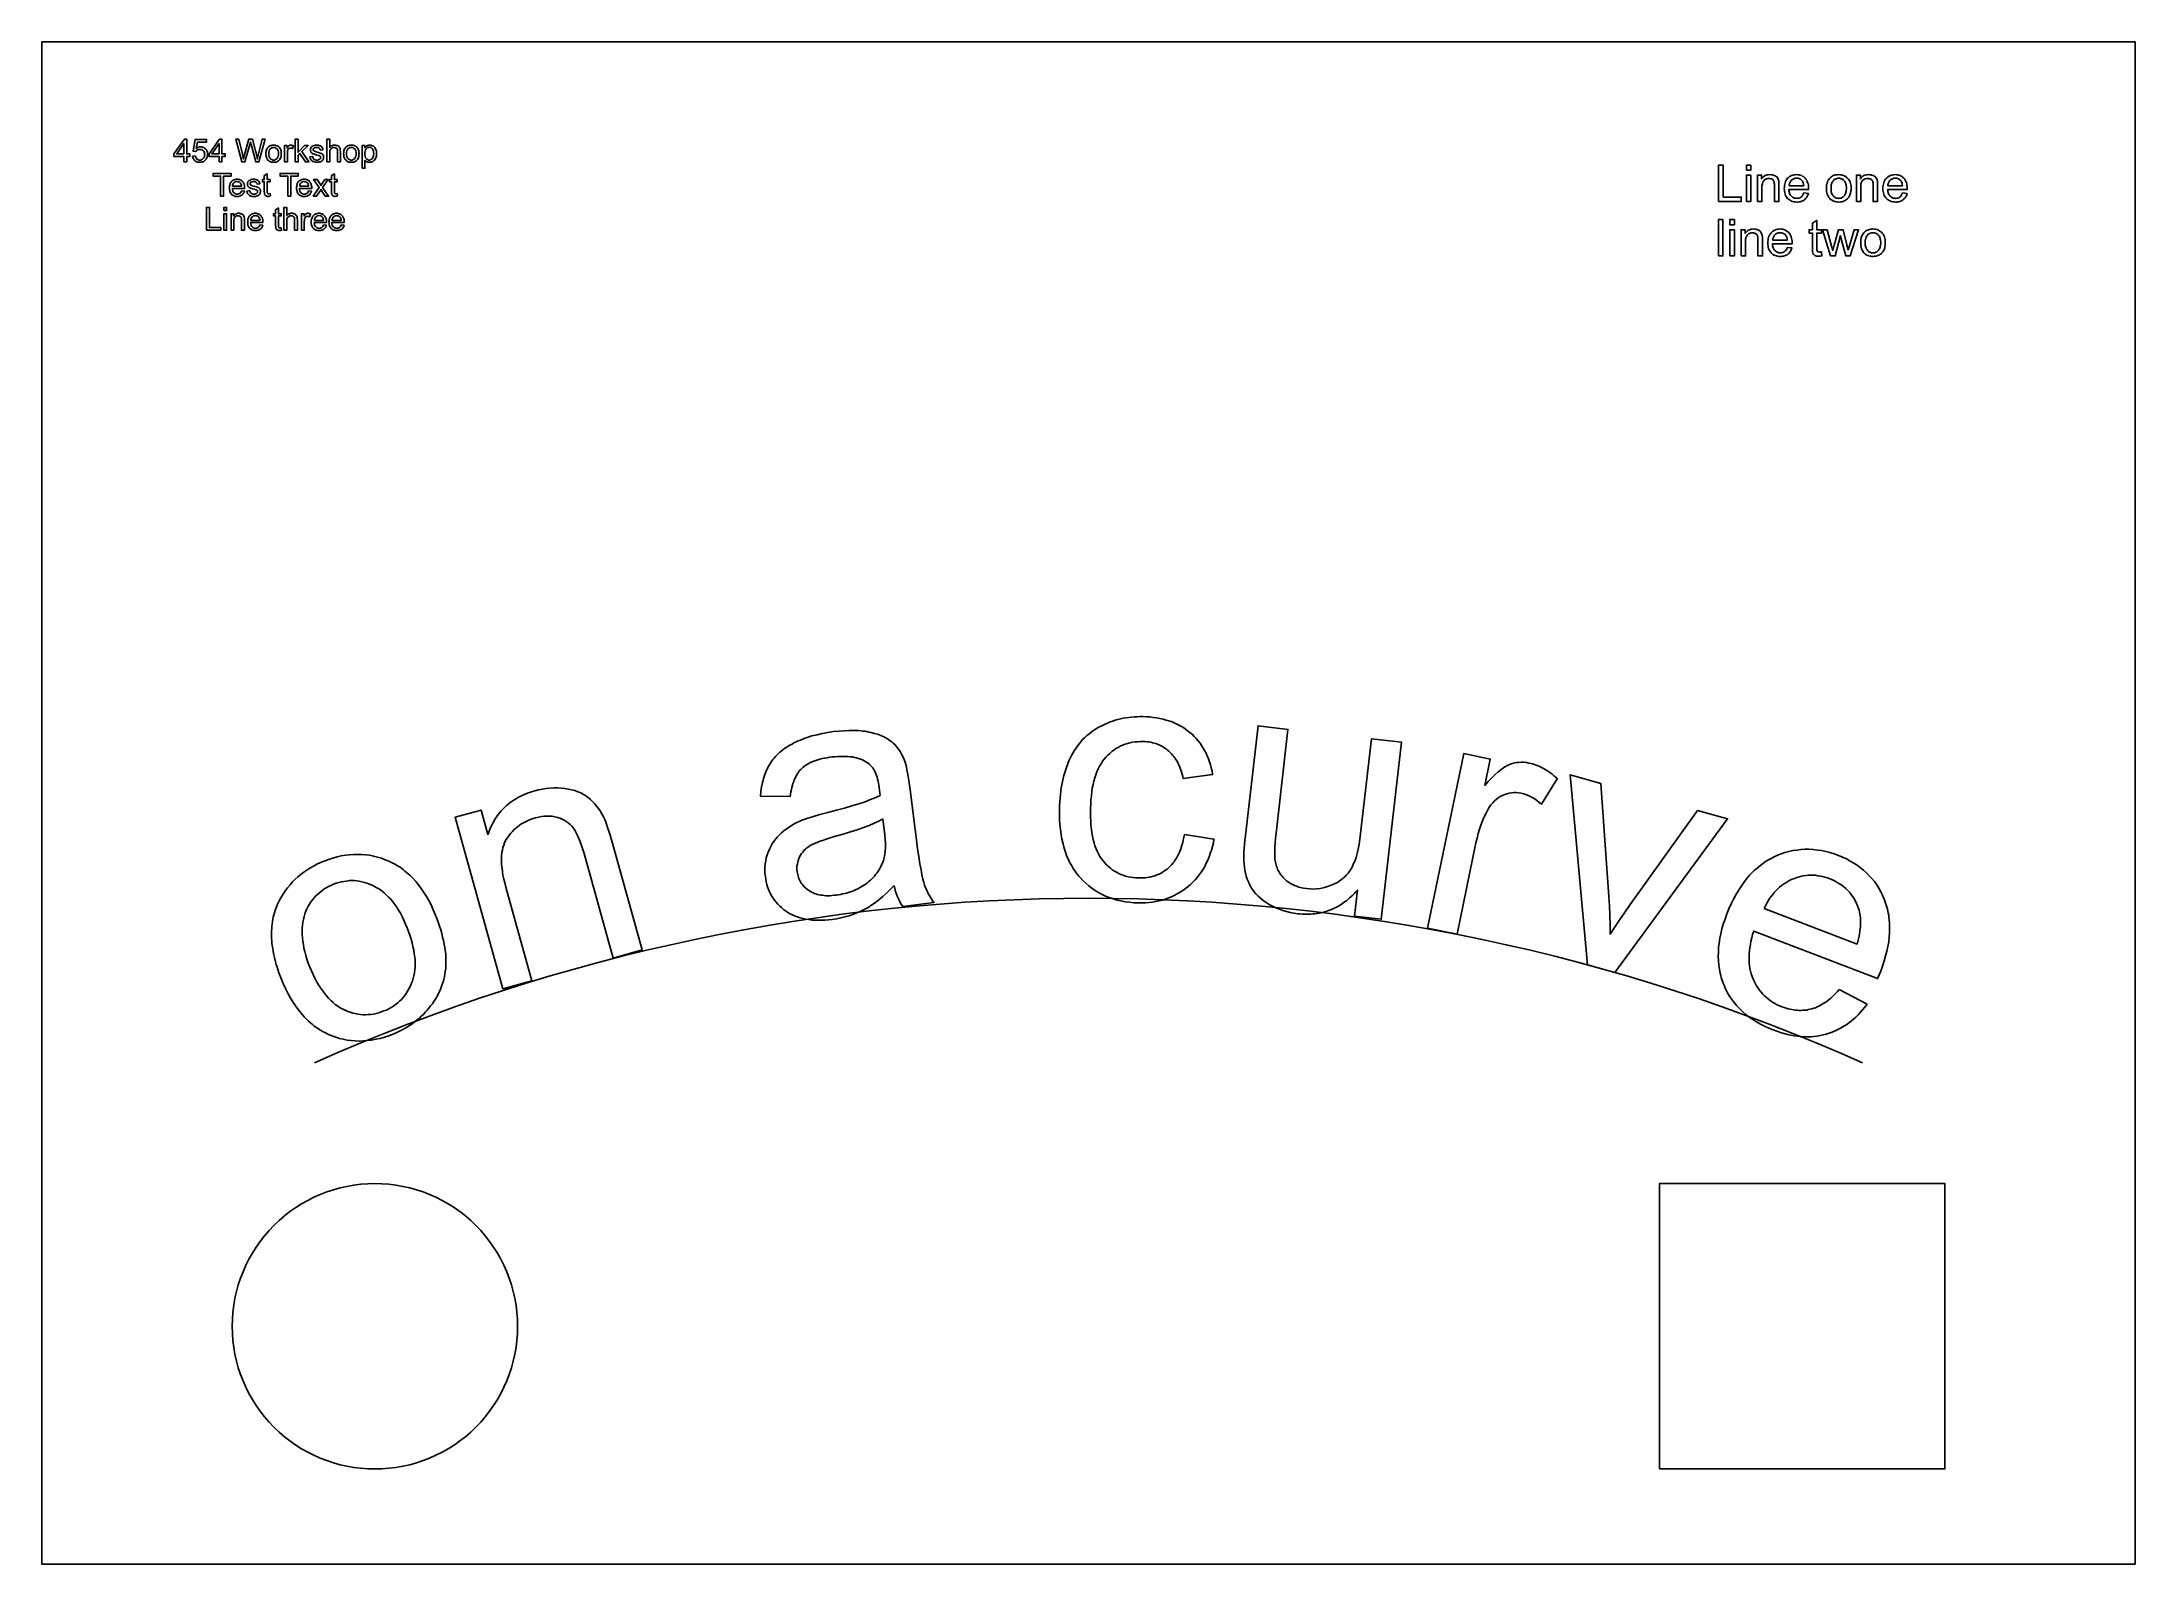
# Model space of a CAD drawing. Extents: x -5.5 to 5.5, y -4 to 4.
import ezdxf

# ---------------------------------------------------------------- set-up
doc = ezdxf.new("R2010")
doc.units = 0
for name, color, linetype in [('FRAME', 7, 'CONTINUOUS'), ('SHAPES', 7, 'CONTINUOUS'), ('TEXT_CURVE', 7, 'CONTINUOUS')]:
    doc.layers.add(name, color=color, linetype=linetype)

msp = doc.modelspace()

# ---------------------------------------------------------------- linework, layer by layer
at = {"layer": 'FRAME'}
for points in [[(-5.5, -4), (5.5, -4), (5.5, 4), (-5.5, 4)], [(-4.754, 3.369), (-4.754, 3.397), (-4.806, 3.397), (-4.806, 3.411), (-4.751, 3.488), (-4.739, 3.488), (-4.739, 3.411), (-4.723, 3.411), (-4.723, 3.397), (-4.739, 3.397), (-4.739, 3.369)], [(-4.754, 3.411), (-4.754, 3.465), (-4.791, 3.411)], [(-4.708, 3.4), (-4.693, 3.401), (-4.692, 3.396), (-4.69, 3.391), (-4.688, 3.388), (-4.685, 3.384), (-4.681, 3.382), (-4.678, 3.38), (-4.674, 3.379), (-4.67, 3.379), (-4.665, 3.379), (-4.66, 3.381), (-4.656, 3.383), (-4.652, 3.387), (-4.649, 3.391), (-4.646, 3.396), (-4.645, 3.402), (-4.644, 3.408), (-4.645, 3.414), (-4.646, 3.419), (-4.648, 3.424), (-4.651, 3.428), (-4.655, 3.431), (-4.66, 3.433), (-4.665, 3.435), (-4.67, 3.435), (-4.673, 3.435), (-4.677, 3.434), (-4.68, 3.433), (-4.683, 3.432), (-4.685, 3.43), (-4.688, 3.428), (-4.69, 3.426), (-4.692, 3.423), (-4.705, 3.425), (-4.694, 3.487), (-4.634, 3.487), (-4.634, 3.473), (-4.682, 3.473), (-4.689, 3.44), (-4.683, 3.444), (-4.678, 3.446), (-4.672, 3.448), (-4.666, 3.448), (-4.662, 3.448), (-4.659, 3.447), (-4.655, 3.446), (-4.652, 3.445), (-4.648, 3.444), (-4.645, 3.442), (-4.642, 3.44), (-4.64, 3.437), (-4.637, 3.434), (-4.635, 3.431), (-4.633, 3.428), (-4.632, 3.425), (-4.63, 3.421), (-4.63, 3.417), (-4.629, 3.413), (-4.629, 3.409), (-4.629, 3.405), (-4.629, 3.401), (-4.63, 3.398), (-4.631, 3.394), (-4.633, 3.391), (-4.634, 3.387), (-4.636, 3.384), (-4.638, 3.381), (-4.641, 3.378), (-4.645, 3.375), (-4.648, 3.372), (-4.652, 3.37), (-4.656, 3.369), (-4.66, 3.368), (-4.665, 3.367), (-4.67, 3.367), (-4.677, 3.367), (-4.681, 3.368), (-4.685, 3.369), (-4.688, 3.37), (-4.691, 3.372), (-4.694, 3.374), (-4.696, 3.376), (-4.699, 3.378), (-4.701, 3.381), (-4.703, 3.384), (-4.704, 3.386), (-4.706, 3.39), (-4.707, 3.393), (-4.708, 3.396)], [(-4.568, 3.369), (-4.568, 3.397), (-4.62, 3.397), (-4.62, 3.411), (-4.566, 3.488), (-4.554, 3.488), (-4.554, 3.411), (-4.537, 3.411), (-4.537, 3.397), (-4.554, 3.397), (-4.554, 3.369)], [(-4.568, 3.411), (-4.568, 3.465), (-4.606, 3.411)], [(-4.449, 3.369), (-4.481, 3.488), (-4.465, 3.488), (-4.446, 3.41), (-4.444, 3.398), (-4.441, 3.385), (-4.436, 3.408), (-4.413, 3.488), (-4.394, 3.488), (-4.377, 3.428), (-4.374, 3.417), (-4.372, 3.406), (-4.369, 3.396), (-4.368, 3.385), (-4.365, 3.398), (-4.362, 3.411), (-4.343, 3.488), (-4.327, 3.488), (-4.36, 3.369), (-4.375, 3.369), (-4.4, 3.46), (-4.404, 3.474), (-4.408, 3.46), (-4.433, 3.369)], [(-4.323, 3.412), (-4.323, 3.418), (-4.322, 3.423), (-4.321, 3.428), (-4.319, 3.433), (-4.318, 3.437), (-4.315, 3.441), (-4.313, 3.445), (-4.309, 3.448), (-4.307, 3.45), (-4.304, 3.452), (-4.3, 3.454), (-4.297, 3.455), (-4.294, 3.456), (-4.29, 3.457), (-4.286, 3.457), (-4.282, 3.457), (-4.278, 3.457), (-4.274, 3.457), (-4.27, 3.456), (-4.266, 3.454), (-4.262, 3.453), (-4.259, 3.451), (-4.256, 3.448), (-4.253, 3.446), (-4.25, 3.443), (-4.248, 3.439), (-4.246, 3.436), (-4.245, 3.432), (-4.243, 3.427), (-4.242, 3.423), (-4.242, 3.418), (-4.242, 3.413), (-4.242, 3.405), (-4.243, 3.398), (-4.245, 3.392), (-4.247, 3.387), (-4.25, 3.382), (-4.253, 3.378), (-4.257, 3.375), (-4.261, 3.372), (-4.266, 3.37), (-4.271, 3.368), (-4.277, 3.367), (-4.282, 3.367), (-4.287, 3.367), (-4.291, 3.368), (-4.295, 3.368), (-4.299, 3.37), (-4.302, 3.371), (-4.306, 3.373), (-4.309, 3.376), (-4.312, 3.378), (-4.314, 3.382), (-4.317, 3.385), (-4.318, 3.389), (-4.32, 3.393), (-4.321, 3.397), (-4.322, 3.402), (-4.323, 3.407)], [(-4.308, 3.412), (-4.307, 3.404), (-4.306, 3.397), (-4.305, 3.395), (-4.304, 3.392), (-4.302, 3.389), (-4.3, 3.387), (-4.297, 3.383), (-4.292, 3.381), (-4.287, 3.379), (-4.282, 3.379), (-4.277, 3.379), (-4.272, 3.381), (-4.268, 3.384), (-4.264, 3.387), (-4.262, 3.389), (-4.261, 3.392), (-4.26, 3.395), (-4.259, 3.398), (-4.257, 3.405), (-4.257, 3.413), (-4.257, 3.42), (-4.259, 3.427), (-4.26, 3.43), (-4.261, 3.432), (-4.262, 3.435), (-4.264, 3.437), (-4.268, 3.44), (-4.272, 3.443), (-4.277, 3.445), (-4.282, 3.445), (-4.287, 3.445), (-4.292, 3.443), (-4.297, 3.44), (-4.3, 3.437), (-4.302, 3.435), (-4.304, 3.432), (-4.305, 3.43), (-4.306, 3.427), (-4.307, 3.42)], [(-4.225, 3.369), (-4.225, 3.455), (-4.211, 3.455), (-4.211, 3.442), (-4.209, 3.446), (-4.207, 3.45), (-4.204, 3.452), (-4.202, 3.454), (-4.2, 3.456), (-4.198, 3.457), (-4.195, 3.457), (-4.193, 3.457), (-4.189, 3.457), (-4.185, 3.456), (-4.181, 3.455), (-4.178, 3.453), (-4.183, 3.439), (-4.185, 3.44), (-4.188, 3.441), (-4.191, 3.442), (-4.193, 3.442), (-4.196, 3.442), (-4.198, 3.441), (-4.2, 3.44), (-4.202, 3.439), (-4.204, 3.438), (-4.205, 3.436), (-4.207, 3.434), (-4.208, 3.431), (-4.209, 3.427), (-4.209, 3.423), (-4.21, 3.419), (-4.21, 3.414), (-4.21, 3.369)], [(-4.169, 3.369), (-4.169, 3.488), (-4.154, 3.488), (-4.154, 3.42), (-4.119, 3.455), (-4.1, 3.455), (-4.134, 3.423), (-4.097, 3.369), (-4.115, 3.369), (-4.144, 3.413), (-4.154, 3.403), (-4.154, 3.369)], [(-4.091, 3.395), (-4.077, 3.397), (-4.076, 3.393), (-4.074, 3.389), (-4.073, 3.386), (-4.07, 3.383), (-4.067, 3.381), (-4.063, 3.38), (-4.059, 3.379), (-4.054, 3.379), (-4.05, 3.379), (-4.046, 3.38), (-4.042, 3.381), (-4.039, 3.383), (-4.037, 3.385), (-4.036, 3.387), (-4.035, 3.39), (-4.034, 3.393), (-4.035, 3.395), (-4.036, 3.397), (-4.037, 3.399), (-4.039, 3.4), (-4.041, 3.401), (-4.044, 3.403), (-4.054, 3.405), (-4.067, 3.409), (-4.072, 3.411), (-4.076, 3.412), (-4.079, 3.414), (-4.082, 3.416), (-4.084, 3.418), (-4.086, 3.421), (-4.087, 3.423), (-4.088, 3.426), (-4.089, 3.429), (-4.089, 3.432), (-4.089, 3.435), (-4.088, 3.438), (-4.087, 3.441), (-4.086, 3.443), (-4.085, 3.445), (-4.083, 3.448), (-4.081, 3.45), (-4.079, 3.451), (-4.075, 3.454), (-4.07, 3.456), (-4.064, 3.457), (-4.057, 3.457), (-4.052, 3.457), (-4.047, 3.457), (-4.043, 3.456), (-4.039, 3.454), (-4.035, 3.453), (-4.032, 3.451), (-4.03, 3.449), (-4.028, 3.446), (-4.026, 3.444), (-4.025, 3.441), (-4.023, 3.437), (-4.023, 3.433), (-4.037, 3.431), (-4.038, 3.434), (-4.039, 3.437), (-4.041, 3.439), (-4.043, 3.441), (-4.045, 3.443), (-4.048, 3.444), (-4.052, 3.445), (-4.056, 3.445), (-4.061, 3.445), (-4.065, 3.444), (-4.068, 3.443), (-4.07, 3.442), (-4.072, 3.44), (-4.074, 3.438), (-4.074, 3.436), (-4.075, 3.434), (-4.074, 3.431), (-4.073, 3.429), (-4.071, 3.427), (-4.067, 3.425), (-4.054, 3.421), (-4.041, 3.417), (-4.033, 3.414), (-4.03, 3.413), (-4.027, 3.411), (-4.025, 3.409), (-4.023, 3.407), (-4.021, 3.404), (-4.02, 3.401), (-4.02, 3.398), (-4.019, 3.394), (-4.02, 3.391), (-4.02, 3.387), (-4.022, 3.384), (-4.024, 3.38), (-4.026, 3.377), (-4.029, 3.375), (-4.032, 3.372), (-4.036, 3.37), (-4.04, 3.369), (-4.045, 3.368), (-4.049, 3.367), (-4.054, 3.367), (-4.062, 3.367), (-4.069, 3.369), (-4.075, 3.371), (-4.078, 3.372), (-4.08, 3.374), (-4.084, 3.378), (-4.087, 3.382), (-4.09, 3.388)], [(-4.002, 3.369), (-4.002, 3.488), (-3.987, 3.488), (-3.987, 3.445), (-3.985, 3.448), (-3.982, 3.451), (-3.979, 3.453), (-3.976, 3.454), (-3.972, 3.456), (-3.969, 3.457), (-3.965, 3.457), (-3.961, 3.457), (-3.957, 3.457), (-3.952, 3.456), (-3.948, 3.455), (-3.945, 3.453), (-3.941, 3.451), (-3.939, 3.449), (-3.936, 3.446), (-3.934, 3.443), (-3.933, 3.439), (-3.932, 3.435), (-3.932, 3.43), (-3.931, 3.424), (-3.931, 3.369), (-3.946, 3.369), (-3.946, 3.424), (-3.946, 3.429), (-3.947, 3.433), (-3.949, 3.437), (-3.951, 3.44), (-3.954, 3.442), (-3.957, 3.443), (-3.96, 3.444), (-3.964, 3.445), (-3.968, 3.444), (-3.971, 3.444), (-3.974, 3.443), (-3.977, 3.441), (-3.979, 3.439), (-3.982, 3.437), (-3.983, 3.435), (-3.985, 3.432), (-3.986, 3.429), (-3.987, 3.425), (-3.987, 3.421), (-3.987, 3.416), (-3.987, 3.369)], [(-3.915, 3.412), (-3.914, 3.418), (-3.914, 3.423), (-3.913, 3.428), (-3.911, 3.433), (-3.909, 3.437), (-3.907, 3.441), (-3.904, 3.445), (-3.901, 3.448), (-3.898, 3.45), (-3.895, 3.452), (-3.892, 3.454), (-3.889, 3.455), (-3.885, 3.456), (-3.882, 3.457), (-3.878, 3.457), (-3.874, 3.457), (-3.87, 3.457), (-3.865, 3.457), (-3.861, 3.456), (-3.858, 3.454), (-3.854, 3.453), (-3.851, 3.451), (-3.848, 3.448), (-3.845, 3.446), (-3.842, 3.443), (-3.84, 3.439), (-3.838, 3.436), (-3.836, 3.432), (-3.835, 3.427), (-3.834, 3.423), (-3.834, 3.418), (-3.833, 3.413), (-3.834, 3.405), (-3.835, 3.398), (-3.836, 3.392), (-3.838, 3.387), (-3.841, 3.382), (-3.845, 3.378), (-3.849, 3.375), (-3.853, 3.372), (-3.858, 3.37), (-3.863, 3.368), (-3.868, 3.367), (-3.874, 3.367), (-3.878, 3.367), (-3.883, 3.368), (-3.887, 3.368), (-3.89, 3.37), (-3.894, 3.371), (-3.897, 3.373), (-3.9, 3.376), (-3.903, 3.378), (-3.906, 3.382), (-3.908, 3.385), (-3.91, 3.389), (-3.912, 3.393), (-3.913, 3.397), (-3.914, 3.402), (-3.914, 3.407)], [(-3.899, 3.412), (-3.899, 3.404), (-3.898, 3.397), (-3.897, 3.395), (-3.895, 3.392), (-3.894, 3.389), (-3.892, 3.387), (-3.888, 3.383), (-3.884, 3.381), (-3.879, 3.379), (-3.874, 3.379), (-3.869, 3.379), (-3.864, 3.381), (-3.86, 3.384), (-3.856, 3.387), (-3.854, 3.389), (-3.853, 3.392), (-3.851, 3.395), (-3.85, 3.398), (-3.849, 3.405), (-3.849, 3.413), (-3.849, 3.42), (-3.85, 3.427), (-3.851, 3.43), (-3.853, 3.432), (-3.854, 3.435), (-3.856, 3.437), (-3.86, 3.44), (-3.864, 3.443), (-3.869, 3.445), (-3.874, 3.445), (-3.879, 3.445), (-3.884, 3.443), (-3.888, 3.44), (-3.892, 3.437), (-3.894, 3.435), (-3.895, 3.432), (-3.897, 3.43), (-3.898, 3.427), (-3.899, 3.42)], [(-3.816, 3.336), (-3.816, 3.455), (-3.803, 3.455), (-3.803, 3.444), (-3.8, 3.447), (-3.798, 3.45), (-3.795, 3.452), (-3.792, 3.454), (-3.789, 3.455), (-3.786, 3.456), (-3.782, 3.457), (-3.778, 3.457), (-3.772, 3.457), (-3.767, 3.456), (-3.763, 3.454), (-3.758, 3.452), (-3.754, 3.448), (-3.751, 3.445), (-3.748, 3.44), (-3.745, 3.435), (-3.744, 3.43), (-3.742, 3.425), (-3.741, 3.419), (-3.741, 3.413), (-3.741, 3.406), (-3.742, 3.4), (-3.744, 3.394), (-3.746, 3.389), (-3.749, 3.384), (-3.752, 3.379), (-3.755, 3.376), (-3.76, 3.372), (-3.764, 3.37), (-3.769, 3.368), (-3.774, 3.367), (-3.779, 3.367), (-3.782, 3.367), (-3.786, 3.368), (-3.789, 3.369), (-3.792, 3.37), (-3.795, 3.372), (-3.797, 3.373), (-3.8, 3.375), (-3.802, 3.378), (-3.802, 3.336)], [(-3.803, 3.412), (-3.803, 3.404), (-3.801, 3.397), (-3.799, 3.391), (-3.798, 3.389), (-3.796, 3.387), (-3.793, 3.383), (-3.789, 3.381), (-3.784, 3.379), (-3.78, 3.379), (-3.775, 3.379), (-3.771, 3.381), (-3.767, 3.383), (-3.763, 3.387), (-3.761, 3.389), (-3.76, 3.392), (-3.759, 3.395), (-3.758, 3.398), (-3.757, 3.405), (-3.756, 3.413), (-3.757, 3.421), (-3.758, 3.427), (-3.76, 3.433), (-3.761, 3.435), (-3.763, 3.438), (-3.766, 3.441), (-3.77, 3.444), (-3.775, 3.445), (-3.779, 3.446), (-3.784, 3.445), (-3.788, 3.444), (-3.792, 3.441), (-3.796, 3.437), (-3.797, 3.435), (-3.799, 3.432), (-3.801, 3.426), (-3.803, 3.419)], [(-4.561, 3.189), (-4.561, 3.295), (-4.6, 3.295), (-4.6, 3.309), (-4.506, 3.309), (-4.506, 3.295), (-4.545, 3.295), (-4.545, 3.189)], [(-4.301, 3.203), (-4.299, 3.19), (-4.305, 3.189), (-4.31, 3.188), (-4.314, 3.188), (-4.317, 3.189), (-4.32, 3.19), (-4.323, 3.191), (-4.325, 3.192), (-4.326, 3.194), (-4.328, 3.196), (-4.329, 3.198), (-4.33, 3.2), (-4.33, 3.204), (-4.331, 3.215), (-4.331, 3.265), (-4.341, 3.265), (-4.341, 3.276), (-4.331, 3.276), (-4.331, 3.297), (-4.316, 3.306), (-4.316, 3.276), (-4.301, 3.276), (-4.301, 3.265), (-4.316, 3.265), (-4.316, 3.214), (-4.316, 3.209), (-4.315, 3.206), (-4.314, 3.204), (-4.313, 3.203), (-4.311, 3.202), (-4.308, 3.202)], [(-4.208, 3.189), (-4.208, 3.295), (-4.248, 3.295), (-4.248, 3.309), (-4.153, 3.309), (-4.153, 3.295), (-4.192, 3.295), (-4.192, 3.189)], [(-3.949, 3.203), (-3.947, 3.19), (-3.952, 3.189), (-3.958, 3.188), (-3.961, 3.188), (-3.965, 3.189), (-3.968, 3.19), (-3.97, 3.191), (-3.972, 3.192), (-3.974, 3.194), (-3.975, 3.196), (-3.976, 3.198), (-3.977, 3.2), (-3.978, 3.204), (-3.978, 3.215), (-3.978, 3.265), (-3.989, 3.265), (-3.989, 3.276), (-3.978, 3.276), (-3.978, 3.297), (-3.963, 3.306), (-3.963, 3.276), (-3.949, 3.276), (-3.949, 3.265), (-3.963, 3.265), (-3.963, 3.214), (-3.963, 3.209), (-3.963, 3.206), (-3.962, 3.204), (-3.96, 3.203), (-3.958, 3.202), (-3.955, 3.202)], [(3.31, 3.161), (3.31, 3.352), (3.336, 3.352), (3.336, 3.184), (3.43, 3.184), (3.43, 3.161)], [(3.457, 3.325), (3.457, 3.352), (3.48, 3.352), (3.48, 3.325)], [(3.516, 3.161), (3.516, 3.3), (3.537, 3.3), (3.537, 3.28), (3.541, 3.285), (3.545, 3.29), (3.55, 3.294), (3.556, 3.297), (3.561, 3.299), (3.567, 3.301), (3.574, 3.302), (3.581, 3.303), (3.587, 3.302), (3.593, 3.302), (3.599, 3.3), (3.604, 3.298), (3.609, 3.296), (3.613, 3.293), (3.617, 3.29), (3.62, 3.286), (3.622, 3.283), (3.624, 3.278), (3.626, 3.274), (3.627, 3.269), (3.628, 3.26), (3.628, 3.246), (3.628, 3.161), (3.605, 3.161), (3.605, 3.245), (3.605, 3.252), (3.604, 3.258), (3.603, 3.263), (3.602, 3.267), (3.6, 3.27), (3.598, 3.273), (3.596, 3.276), (3.592, 3.278), (3.589, 3.28), (3.585, 3.281), (3.581, 3.282), (3.576, 3.282), (3.572, 3.282), (3.569, 3.282), (3.565, 3.281), (3.562, 3.28), (3.559, 3.279), (3.556, 3.277), (3.553, 3.275), (3.55, 3.273), (3.548, 3.27), (3.545, 3.267), (3.544, 3.263), (3.542, 3.259), (3.541, 3.254), (3.54, 3.249), (3.539, 3.243), (3.539, 3.237), (3.539, 3.161)], [(3.759, 3.206), (3.783, 3.203), (3.781, 3.198), (3.779, 3.193), (3.777, 3.188), (3.775, 3.184), (3.772, 3.18), (3.769, 3.176), (3.765, 3.173), (3.762, 3.17), (3.758, 3.167), (3.753, 3.165), (3.749, 3.163), (3.744, 3.161), (3.739, 3.16), (3.734, 3.159), (3.728, 3.158), (3.722, 3.158), (3.715, 3.159), (3.708, 3.159), (3.701, 3.161), (3.695, 3.163), (3.689, 3.166), (3.684, 3.169), (3.679, 3.173), (3.674, 3.177), (3.67, 3.182), (3.666, 3.187), (3.663, 3.193), (3.661, 3.199), (3.659, 3.206), (3.657, 3.213), (3.657, 3.221), (3.656, 3.229), (3.657, 3.238), (3.657, 3.246), (3.659, 3.253), (3.661, 3.26), (3.663, 3.267), (3.666, 3.273), (3.67, 3.278), (3.674, 3.283), (3.679, 3.288), (3.684, 3.292), (3.689, 3.295), (3.695, 3.298), (3.701, 3.3), (3.707, 3.301), (3.714, 3.302), (3.721, 3.303), (3.728, 3.302), (3.734, 3.301), (3.74, 3.3), (3.746, 3.298), (3.751, 3.295), (3.757, 3.292), (3.762, 3.288), (3.766, 3.284), (3.77, 3.279), (3.774, 3.273), (3.777, 3.267), (3.779, 3.261), (3.781, 3.254), (3.783, 3.247), (3.783, 3.239), (3.784, 3.231), (3.784, 3.224), (3.68, 3.224), (3.681, 3.219), (3.682, 3.214), (3.683, 3.209), (3.684, 3.204), (3.686, 3.2), (3.688, 3.196), (3.691, 3.193), (3.693, 3.19), (3.696, 3.187), (3.7, 3.184), (3.703, 3.182), (3.706, 3.181), (3.71, 3.179), (3.714, 3.178), (3.718, 3.178), (3.722, 3.177), (3.728, 3.178), (3.734, 3.179), (3.739, 3.181), (3.744, 3.184), (3.749, 3.188), (3.752, 3.193), (3.756, 3.199)], [(3.878, 3.23), (3.878, 3.24), (3.879, 3.248), (3.881, 3.256), (3.883, 3.264), (3.886, 3.271), (3.89, 3.277), (3.894, 3.282), (3.899, 3.287), (3.904, 3.291), (3.908, 3.294), (3.913, 3.297), (3.919, 3.299), (3.924, 3.301), (3.93, 3.302), (3.936, 3.302), (3.942, 3.303), (3.949, 3.302), (3.956, 3.302), (3.962, 3.3), (3.968, 3.298), (3.974, 3.295), (3.979, 3.292), (3.984, 3.288), (3.989, 3.284), (3.993, 3.279), (3.997, 3.274), (4, 3.268), (4.003, 3.262), (4.005, 3.255), (4.006, 3.248), (4.007, 3.24), (4.007, 3.232), (4.007, 3.22), (4.005, 3.209), (4.004, 3.204), (4.003, 3.199), (4.001, 3.194), (3.999, 3.19), (3.997, 3.187), (3.995, 3.183), (3.992, 3.18), (3.989, 3.177), (3.986, 3.174), (3.983, 3.171), (3.979, 3.169), (3.976, 3.167), (3.968, 3.163), (3.96, 3.16), (3.951, 3.159), (3.942, 3.158), (3.935, 3.159), (3.929, 3.159), (3.922, 3.161), (3.916, 3.163), (3.91, 3.166), (3.905, 3.169), (3.9, 3.172), (3.895, 3.177), (3.891, 3.182), (3.888, 3.187), (3.885, 3.193), (3.882, 3.2), (3.88, 3.207), (3.879, 3.214), (3.878, 3.222)], [(4.035, 3.161), (4.035, 3.3), (4.056, 3.3), (4.056, 3.28), (4.06, 3.285), (4.064, 3.29), (4.069, 3.294), (4.074, 3.297), (4.08, 3.299), (4.086, 3.301), (4.093, 3.302), (4.1, 3.303), (4.106, 3.302), (4.112, 3.302), (4.117, 3.3), (4.123, 3.298), (4.127, 3.296), (4.132, 3.293), (4.135, 3.29), (4.138, 3.286), (4.141, 3.283), (4.143, 3.278), (4.144, 3.274), (4.146, 3.269), (4.146, 3.26), (4.147, 3.246), (4.147, 3.161), (4.123, 3.161), (4.123, 3.245), (4.123, 3.252), (4.123, 3.258), (4.122, 3.263), (4.121, 3.267), (4.119, 3.27), (4.117, 3.273), (4.114, 3.276), (4.111, 3.278), (4.107, 3.28), (4.103, 3.281), (4.099, 3.282), (4.095, 3.282), (4.091, 3.282), (4.087, 3.282), (4.084, 3.281), (4.081, 3.28), (4.078, 3.279), (4.075, 3.277), (4.072, 3.275), (4.069, 3.273), (4.066, 3.27), (4.064, 3.267), (4.062, 3.263), (4.061, 3.259), (4.059, 3.254), (4.059, 3.249), (4.058, 3.243), (4.058, 3.237), (4.058, 3.161)], [(4.277, 3.206), (4.302, 3.203), (4.3, 3.198), (4.298, 3.193), (4.296, 3.188), (4.293, 3.184), (4.291, 3.18), (4.287, 3.176), (4.284, 3.173), (4.28, 3.17), (4.276, 3.167), (4.272, 3.165), (4.267, 3.163), (4.263, 3.161), (4.258, 3.16), (4.252, 3.159), (4.247, 3.158), (4.241, 3.158), (4.233, 3.159), (4.226, 3.159), (4.22, 3.161), (4.214, 3.163), (4.208, 3.166), (4.202, 3.169), (4.197, 3.173), (4.193, 3.177), (4.189, 3.182), (4.185, 3.187), (4.182, 3.193), (4.179, 3.199), (4.177, 3.206), (4.176, 3.213), (4.175, 3.221), (4.175, 3.229), (4.175, 3.238), (4.176, 3.246), (4.177, 3.253), (4.179, 3.26), (4.182, 3.267), (4.185, 3.273), (4.189, 3.278), (4.193, 3.283), (4.198, 3.288), (4.203, 3.292), (4.208, 3.295), (4.214, 3.298), (4.219, 3.3), (4.226, 3.301), (4.232, 3.302), (4.239, 3.303), (4.246, 3.302), (4.253, 3.301), (4.259, 3.3), (4.265, 3.298), (4.27, 3.295), (4.275, 3.292), (4.28, 3.288), (4.285, 3.284), (4.289, 3.279), (4.292, 3.273), (4.295, 3.267), (4.298, 3.261), (4.3, 3.254), (4.301, 3.247), (4.302, 3.239), (4.302, 3.231), (4.302, 3.224), (4.199, 3.224), (4.2, 3.219), (4.2, 3.214), (4.202, 3.209), (4.203, 3.204), (4.205, 3.2), (4.207, 3.196), (4.209, 3.193), (4.212, 3.19), (4.215, 3.187), (4.218, 3.184), (4.221, 3.182), (4.225, 3.181), (4.229, 3.179), (4.233, 3.178), (4.237, 3.178), (4.241, 3.177), (4.247, 3.178), (4.253, 3.179), (4.258, 3.181), (4.263, 3.184), (4.267, 3.188), (4.271, 3.193), (4.274, 3.199)], [(-4.45, 3.217), (-4.435, 3.215), (-4.437, 3.209), (-4.44, 3.204), (-4.444, 3.199), (-4.449, 3.195), (-4.454, 3.192), (-4.46, 3.189), (-4.466, 3.188), (-4.473, 3.188), (-4.478, 3.188), (-4.482, 3.188), (-4.486, 3.189), (-4.49, 3.19), (-4.494, 3.192), (-4.497, 3.194), (-4.501, 3.196), (-4.503, 3.199), (-4.506, 3.202), (-4.508, 3.206), (-4.51, 3.209), (-4.512, 3.213), (-4.513, 3.218), (-4.514, 3.222), (-4.514, 3.227), (-4.515, 3.232), (-4.514, 3.237), (-4.514, 3.242), (-4.513, 3.247), (-4.512, 3.251), (-4.51, 3.256), (-4.508, 3.259), (-4.506, 3.263), (-4.503, 3.266), (-4.5, 3.269), (-4.497, 3.271), (-4.494, 3.273), (-4.49, 3.275), (-4.487, 3.276), (-4.483, 3.277), (-4.479, 3.278), (-4.474, 3.278), (-4.47, 3.278), (-4.466, 3.277), (-4.462, 3.276), (-4.458, 3.275), (-4.455, 3.273), (-4.452, 3.271), (-4.449, 3.269), (-4.446, 3.266), (-4.443, 3.263), (-4.441, 3.26), (-4.439, 3.256), (-4.438, 3.252), (-4.436, 3.248), (-4.435, 3.243), (-4.435, 3.238), (-4.435, 3.233), (-4.435, 3.229), (-4.499, 3.229), (-4.499, 3.222), (-4.497, 3.216), (-4.495, 3.211), (-4.491, 3.207), (-4.487, 3.204), (-4.483, 3.201), (-4.478, 3.2), (-4.473, 3.2), (-4.469, 3.2), (-4.466, 3.201), (-4.462, 3.202), (-4.459, 3.204), (-4.457, 3.206), (-4.454, 3.209), (-4.452, 3.213)], [(-4.499, 3.241), (-4.45, 3.241), (-4.451, 3.246), (-4.452, 3.251), (-4.454, 3.254), (-4.456, 3.257), (-4.46, 3.261), (-4.464, 3.264), (-4.469, 3.265), (-4.474, 3.266), (-4.479, 3.266), (-4.483, 3.264), (-4.487, 3.262), (-4.491, 3.259), (-4.494, 3.256), (-4.496, 3.251), (-4.498, 3.246)], [(-4.423, 3.215), (-4.408, 3.218), (-4.407, 3.213), (-4.406, 3.21), (-4.404, 3.207), (-4.401, 3.204), (-4.398, 3.202), (-4.395, 3.201), (-4.39, 3.2), (-4.386, 3.2), (-4.381, 3.2), (-4.377, 3.201), (-4.374, 3.202), (-4.371, 3.204), (-4.369, 3.206), (-4.367, 3.208), (-4.366, 3.211), (-4.366, 3.213), (-4.366, 3.216), (-4.367, 3.218), (-4.368, 3.22), (-4.37, 3.221), (-4.372, 3.222), (-4.375, 3.223), (-4.385, 3.226), (-4.399, 3.23), (-4.404, 3.232), (-4.408, 3.233), (-4.41, 3.235), (-4.413, 3.237), (-4.415, 3.239), (-4.417, 3.241), (-4.418, 3.244), (-4.419, 3.247), (-4.42, 3.25), (-4.42, 3.253), (-4.42, 3.256), (-4.42, 3.259), (-4.419, 3.261), (-4.418, 3.264), (-4.416, 3.266), (-4.414, 3.268), (-4.413, 3.27), (-4.41, 3.272), (-4.406, 3.274), (-4.401, 3.276), (-4.395, 3.278), (-4.388, 3.278), (-4.383, 3.278), (-4.379, 3.277), (-4.374, 3.276), (-4.37, 3.275), (-4.367, 3.273), (-4.364, 3.272), (-4.361, 3.269), (-4.359, 3.267), (-4.357, 3.264), (-4.356, 3.261), (-4.355, 3.258), (-4.354, 3.254), (-4.368, 3.252), (-4.369, 3.255), (-4.37, 3.258), (-4.372, 3.26), (-4.374, 3.262), (-4.377, 3.264), (-4.38, 3.265), (-4.383, 3.266), (-4.387, 3.266), (-4.392, 3.266), (-4.396, 3.265), (-4.399, 3.264), (-4.402, 3.263), (-4.404, 3.261), (-4.405, 3.259), (-4.406, 3.257), (-4.406, 3.255), (-4.406, 3.252), (-4.404, 3.25), (-4.402, 3.247), (-4.399, 3.246), (-4.386, 3.242), (-4.372, 3.238), (-4.364, 3.235), (-4.361, 3.234), (-4.358, 3.232), (-4.356, 3.23), (-4.354, 3.227), (-4.353, 3.225), (-4.352, 3.222), (-4.351, 3.219), (-4.351, 3.215), (-4.351, 3.211), (-4.352, 3.208), (-4.353, 3.204), (-4.355, 3.201), (-4.357, 3.198), (-4.36, 3.195), (-4.364, 3.193), (-4.367, 3.191), (-4.372, 3.19), (-4.376, 3.188), (-4.381, 3.188), (-4.386, 3.188), (-4.394, 3.188), (-4.401, 3.189), (-4.406, 3.191), (-4.409, 3.193), (-4.411, 3.195), (-4.415, 3.198), (-4.419, 3.203), (-4.421, 3.209)], [(-4.098, 3.217), (-4.083, 3.215), (-4.085, 3.209), (-4.088, 3.204), (-4.091, 3.199), (-4.096, 3.195), (-4.101, 3.192), (-4.107, 3.189), (-4.114, 3.188), (-4.121, 3.188), (-4.125, 3.188), (-4.13, 3.188), (-4.134, 3.189), (-4.138, 3.19), (-4.141, 3.192), (-4.145, 3.194), (-4.148, 3.196), (-4.151, 3.199), (-4.153, 3.202), (-4.156, 3.206), (-4.158, 3.209), (-4.159, 3.213), (-4.16, 3.218), (-4.161, 3.222), (-4.162, 3.227), (-4.162, 3.232), (-4.162, 3.237), (-4.161, 3.242), (-4.16, 3.247), (-4.159, 3.251), (-4.158, 3.256), (-4.156, 3.259), (-4.153, 3.263), (-4.151, 3.266), (-4.148, 3.269), (-4.145, 3.271), (-4.141, 3.273), (-4.138, 3.275), (-4.134, 3.276), (-4.13, 3.277), (-4.126, 3.278), (-4.122, 3.278), (-4.117, 3.278), (-4.113, 3.277), (-4.109, 3.276), (-4.106, 3.275), (-4.102, 3.273), (-4.099, 3.271), (-4.096, 3.269), (-4.093, 3.266), (-4.091, 3.263), (-4.088, 3.26), (-4.086, 3.256), (-4.085, 3.252), (-4.084, 3.248), (-4.083, 3.243), (-4.082, 3.238), (-4.082, 3.233), (-4.082, 3.229), (-4.147, 3.229), (-4.146, 3.222), (-4.144, 3.216), (-4.142, 3.211), (-4.139, 3.207), (-4.135, 3.204), (-4.131, 3.201), (-4.126, 3.2), (-4.121, 3.2), (-4.117, 3.2), (-4.113, 3.201), (-4.11, 3.202), (-4.107, 3.204), (-4.104, 3.206), (-4.102, 3.209), (-4.1, 3.213)], [(-4.146, 3.241), (-4.098, 3.241), (-4.098, 3.246), (-4.1, 3.251), (-4.101, 3.254), (-4.103, 3.257), (-4.107, 3.261), (-4.111, 3.264), (-4.116, 3.265), (-4.121, 3.266), (-4.126, 3.266), (-4.131, 3.264), (-4.135, 3.262), (-4.138, 3.259), (-4.141, 3.256), (-4.144, 3.251), (-4.145, 3.246)], [(-4.074, 3.189), (-4.042, 3.234), (-4.072, 3.276), (-4.053, 3.276), (-4.04, 3.256), (-4.034, 3.246), (-4.027, 3.256), (-4.013, 3.276), (-3.995, 3.276), (-4.025, 3.235), (-3.993, 3.189), (-4.011, 3.189), (-4.029, 3.216), (-4.033, 3.224), (-4.056, 3.189)], [(3.457, 3.161), (3.457, 3.3), (3.48, 3.3), (3.48, 3.161)], [(3.682, 3.244), (3.759, 3.244), (3.758, 3.252), (3.756, 3.259), (3.753, 3.265), (3.752, 3.268), (3.75, 3.27), (3.747, 3.273), (3.744, 3.276), (3.741, 3.278), (3.737, 3.28), (3.734, 3.282), (3.73, 3.283), (3.725, 3.283), (3.721, 3.283), (3.717, 3.283), (3.713, 3.283), (3.71, 3.282), (3.706, 3.281), (3.703, 3.279), (3.7, 3.277), (3.697, 3.275), (3.694, 3.273), (3.691, 3.27), (3.689, 3.267), (3.687, 3.263), (3.685, 3.26), (3.684, 3.256), (3.683, 3.252), (3.682, 3.248)], [(3.902, 3.23), (3.902, 3.224), (3.902, 3.218), (3.903, 3.212), (3.905, 3.207), (3.906, 3.202), (3.908, 3.198), (3.911, 3.194), (3.913, 3.191), (3.916, 3.188), (3.919, 3.185), (3.923, 3.183), (3.926, 3.181), (3.93, 3.179), (3.934, 3.178), (3.938, 3.178), (3.942, 3.177), (3.947, 3.178), (3.951, 3.178), (3.955, 3.179), (3.958, 3.181), (3.962, 3.183), (3.965, 3.185), (3.968, 3.188), (3.971, 3.191), (3.974, 3.194), (3.976, 3.198), (3.978, 3.203), (3.98, 3.208), (3.981, 3.213), (3.982, 3.219), (3.983, 3.225), (3.983, 3.231), (3.983, 3.237), (3.982, 3.243), (3.981, 3.249), (3.98, 3.254), (3.978, 3.258), (3.976, 3.263), (3.974, 3.267), (3.971, 3.27), (3.968, 3.273), (3.965, 3.276), (3.962, 3.278), (3.958, 3.28), (3.955, 3.281), (3.951, 3.282), (3.947, 3.283), (3.942, 3.283), (3.938, 3.283), (3.934, 3.282), (3.93, 3.281), (3.926, 3.28), (3.923, 3.278), (3.919, 3.276), (3.916, 3.273), (3.913, 3.27), (3.911, 3.267), (3.908, 3.263), (3.906, 3.258), (3.905, 3.254), (3.903, 3.248), (3.902, 3.243), (3.902, 3.237)], [(4.2, 3.244), (4.278, 3.244), (4.276, 3.252), (4.275, 3.259), (4.272, 3.265), (4.27, 3.268), (4.269, 3.27), (4.266, 3.273), (4.263, 3.276), (4.259, 3.278), (4.256, 3.28), (4.252, 3.282), (4.248, 3.283), (4.244, 3.283), (4.24, 3.283), (4.236, 3.283), (4.232, 3.283), (4.228, 3.282), (4.225, 3.281), (4.222, 3.279), (4.218, 3.277), (4.215, 3.275), (4.213, 3.273), (4.21, 3.27), (4.208, 3.267), (4.206, 3.263), (4.204, 3.26), (4.203, 3.256), (4.202, 3.252), (4.201, 3.248)], [(-4.635, 3.01), (-4.635, 3.13), (-4.619, 3.13), (-4.619, 3.024), (-4.56, 3.024), (-4.56, 3.01)], [(-4.543, 3.113), (-4.543, 3.13), (-4.529, 3.13), (-4.529, 3.113)], [(-4.543, 3.01), (-4.543, 3.097), (-4.529, 3.097), (-4.529, 3.01)], [(-4.506, 3.01), (-4.506, 3.097), (-4.493, 3.097), (-4.493, 3.084), (-4.491, 3.088), (-4.488, 3.091), (-4.485, 3.093), (-4.482, 3.095), (-4.478, 3.097), (-4.474, 3.098), (-4.47, 3.099), (-4.466, 3.099), (-4.462, 3.099), (-4.458, 3.098), (-4.455, 3.097), (-4.451, 3.096), (-4.448, 3.094), (-4.446, 3.093), (-4.443, 3.091), (-4.441, 3.089), (-4.44, 3.086), (-4.439, 3.084), (-4.437, 3.078), (-4.436, 3.072), (-4.436, 3.063), (-4.436, 3.01), (-4.451, 3.01), (-4.451, 3.063), (-4.451, 3.071), (-4.452, 3.074), (-4.452, 3.076), (-4.453, 3.078), (-4.455, 3.08), (-4.456, 3.082), (-4.459, 3.083), (-4.461, 3.085), (-4.463, 3.085), (-4.466, 3.086), (-4.469, 3.086), (-4.473, 3.086), (-4.477, 3.085), (-4.481, 3.083), (-4.485, 3.08), (-4.487, 3.078), (-4.488, 3.076), (-4.489, 3.074), (-4.49, 3.071), (-4.491, 3.065), (-4.492, 3.057), (-4.492, 3.01)], [(-4.354, 3.038), (-4.339, 3.036), (-4.341, 3.03), (-4.344, 3.024), (-4.348, 3.02), (-4.352, 3.016), (-4.358, 3.012), (-4.363, 3.01), (-4.37, 3.009), (-4.377, 3.008), (-4.382, 3.008), (-4.386, 3.009), (-4.39, 3.01), (-4.394, 3.011), (-4.398, 3.013), (-4.401, 3.015), (-4.404, 3.017), (-4.407, 3.02), (-4.41, 3.023), (-4.412, 3.026), (-4.414, 3.03), (-4.416, 3.034), (-4.417, 3.038), (-4.418, 3.043), (-4.418, 3.048), (-4.418, 3.053), (-4.418, 3.058), (-4.418, 3.063), (-4.417, 3.068), (-4.416, 3.072), (-4.414, 3.076), (-4.412, 3.08), (-4.41, 3.084), (-4.407, 3.087), (-4.404, 3.09), (-4.401, 3.092), (-4.398, 3.094), (-4.394, 3.096), (-4.391, 3.097), (-4.387, 3.098), (-4.382, 3.099), (-4.378, 3.099), (-4.374, 3.099), (-4.37, 3.098), (-4.366, 3.097), (-4.362, 3.096), (-4.359, 3.094), (-4.356, 3.092), (-4.352, 3.09), (-4.35, 3.087), (-4.347, 3.084), (-4.345, 3.08), (-4.343, 3.077), (-4.341, 3.073), (-4.34, 3.068), (-4.339, 3.064), (-4.339, 3.059), (-4.339, 3.054), (-4.339, 3.05), (-4.403, 3.05), (-4.402, 3.043), (-4.401, 3.037), (-4.398, 3.032), (-4.395, 3.028), (-4.391, 3.025), (-4.387, 3.022), (-4.382, 3.021), (-4.377, 3.02), (-4.373, 3.021), (-4.37, 3.021), (-4.366, 3.023), (-4.363, 3.025), (-4.361, 3.027), (-4.358, 3.03), (-4.356, 3.034)], [(-4.402, 3.062), (-4.354, 3.062), (-4.355, 3.067), (-4.356, 3.071), (-4.358, 3.075), (-4.36, 3.078), (-4.363, 3.082), (-4.368, 3.085), (-4.373, 3.086), (-4.378, 3.087), (-4.383, 3.086), (-4.387, 3.085), (-4.391, 3.083), (-4.395, 3.08), (-4.398, 3.076), (-4.4, 3.072), (-4.402, 3.067)], [(-4.242, 3.023), (-4.24, 3.01), (-4.246, 3.009), (-4.251, 3.009), (-4.255, 3.009), (-4.258, 3.01), (-4.261, 3.01), (-4.264, 3.012), (-4.266, 3.013), (-4.267, 3.015), (-4.269, 3.016), (-4.27, 3.018), (-4.271, 3.021), (-4.271, 3.025), (-4.272, 3.036), (-4.272, 3.085), (-4.282, 3.085), (-4.282, 3.097), (-4.272, 3.097), (-4.272, 3.118), (-4.257, 3.127), (-4.257, 3.097), (-4.242, 3.097), (-4.242, 3.085), (-4.257, 3.085), (-4.257, 3.035), (-4.257, 3.03), (-4.256, 3.027), (-4.255, 3.025), (-4.254, 3.024), (-4.252, 3.023), (-4.249, 3.023)], [(-4.228, 3.01), (-4.228, 3.13), (-4.213, 3.13), (-4.213, 3.087), (-4.211, 3.09), (-4.208, 3.092), (-4.205, 3.094), (-4.202, 3.096), (-4.198, 3.097), (-4.195, 3.098), (-4.191, 3.099), (-4.187, 3.099), (-4.183, 3.099), (-4.178, 3.098), (-4.174, 3.097), (-4.171, 3.095), (-4.167, 3.093), (-4.165, 3.09), (-4.162, 3.088), (-4.16, 3.084), (-4.159, 3.081), (-4.158, 3.076), (-4.158, 3.071), (-4.157, 3.065), (-4.157, 3.01), (-4.172, 3.01), (-4.172, 3.065), (-4.172, 3.07), (-4.173, 3.075), (-4.175, 3.078), (-4.177, 3.081), (-4.179, 3.083), (-4.183, 3.085), (-4.186, 3.086), (-4.19, 3.086), (-4.194, 3.086), (-4.197, 3.085), (-4.2, 3.084), (-4.203, 3.083), (-4.205, 3.081), (-4.208, 3.079), (-4.209, 3.076), (-4.211, 3.074), (-4.212, 3.07), (-4.213, 3.067), (-4.213, 3.062), (-4.213, 3.058), (-4.213, 3.01)], [(-4.135, 3.01), (-4.135, 3.097), (-4.122, 3.097), (-4.122, 3.084), (-4.12, 3.088), (-4.117, 3.091), (-4.115, 3.094), (-4.113, 3.096), (-4.111, 3.097), (-4.108, 3.098), (-4.106, 3.099), (-4.103, 3.099), (-4.1, 3.098), (-4.096, 3.098), (-4.092, 3.096), (-4.088, 3.094), (-4.093, 3.08), (-4.096, 3.082), (-4.099, 3.083), (-4.101, 3.083), (-4.104, 3.084), (-4.106, 3.083), (-4.109, 3.083), (-4.111, 3.082), (-4.113, 3.081), (-4.114, 3.079), (-4.116, 3.077), (-4.117, 3.075), (-4.118, 3.073), (-4.119, 3.069), (-4.12, 3.064), (-4.12, 3.06), (-4.121, 3.056), (-4.121, 3.01)], [(-4.02, 3.038), (-4.005, 3.036), (-4.007, 3.03), (-4.01, 3.024), (-4.014, 3.02), (-4.018, 3.016), (-4.024, 3.012), (-4.029, 3.01), (-4.036, 3.009), (-4.043, 3.008), (-4.048, 3.008), (-4.052, 3.009), (-4.056, 3.01), (-4.06, 3.011), (-4.064, 3.013), (-4.067, 3.015), (-4.07, 3.017), (-4.073, 3.02), (-4.076, 3.023), (-4.078, 3.026), (-4.08, 3.03), (-4.082, 3.034), (-4.083, 3.038), (-4.084, 3.043), (-4.084, 3.048), (-4.084, 3.053), (-4.084, 3.058), (-4.084, 3.063), (-4.083, 3.068), (-4.082, 3.072), (-4.08, 3.076), (-4.078, 3.08), (-4.076, 3.084), (-4.073, 3.087), (-4.07, 3.09), (-4.067, 3.092), (-4.064, 3.094), (-4.06, 3.096), (-4.056, 3.097), (-4.052, 3.098), (-4.048, 3.099), (-4.044, 3.099), (-4.04, 3.099), (-4.036, 3.098), (-4.032, 3.097), (-4.028, 3.096), (-4.025, 3.094), (-4.021, 3.092), (-4.018, 3.09), (-4.016, 3.087), (-4.013, 3.084), (-4.011, 3.08), (-4.009, 3.077), (-4.007, 3.073), (-4.006, 3.068), (-4.005, 3.064), (-4.005, 3.059), (-4.005, 3.054), (-4.005, 3.05), (-4.069, 3.05), (-4.068, 3.043), (-4.067, 3.037), (-4.064, 3.032), (-4.061, 3.028), (-4.057, 3.025), (-4.053, 3.022), (-4.048, 3.021), (-4.043, 3.02), (-4.039, 3.021), (-4.036, 3.021), (-4.032, 3.023), (-4.029, 3.025), (-4.027, 3.027), (-4.024, 3.03), (-4.022, 3.034)], [(-4.068, 3.062), (-4.02, 3.062), (-4.021, 3.067), (-4.022, 3.071), (-4.024, 3.075), (-4.026, 3.078), (-4.029, 3.082), (-4.034, 3.085), (-4.038, 3.086), (-4.044, 3.087), (-4.049, 3.086), (-4.053, 3.085), (-4.057, 3.083), (-4.061, 3.08), (-4.064, 3.076), (-4.066, 3.072), (-4.068, 3.067)], [(-3.927, 3.038), (-3.912, 3.036), (-3.914, 3.03), (-3.917, 3.024), (-3.921, 3.02), (-3.925, 3.016), (-3.931, 3.012), (-3.937, 3.01), (-3.943, 3.009), (-3.95, 3.008), (-3.955, 3.008), (-3.959, 3.009), (-3.963, 3.01), (-3.967, 3.011), (-3.971, 3.013), (-3.974, 3.015), (-3.977, 3.017), (-3.98, 3.02), (-3.983, 3.023), (-3.985, 3.026), (-3.987, 3.03), (-3.989, 3.034), (-3.99, 3.038), (-3.991, 3.043), (-3.991, 3.048), (-3.992, 3.053), (-3.991, 3.058), (-3.991, 3.063), (-3.99, 3.068), (-3.989, 3.072), (-3.987, 3.076), (-3.985, 3.08), (-3.983, 3.084), (-3.98, 3.087), (-3.977, 3.09), (-3.974, 3.092), (-3.971, 3.094), (-3.967, 3.096), (-3.964, 3.097), (-3.96, 3.098), (-3.955, 3.099), (-3.951, 3.099), (-3.947, 3.099), (-3.943, 3.098), (-3.939, 3.097), (-3.935, 3.096), (-3.932, 3.094), (-3.929, 3.092), (-3.926, 3.09), (-3.923, 3.087), (-3.92, 3.084), (-3.918, 3.08), (-3.916, 3.077), (-3.914, 3.073), (-3.913, 3.068), (-3.912, 3.064), (-3.912, 3.059), (-3.912, 3.054), (-3.912, 3.05), (-3.976, 3.05), (-3.976, 3.043), (-3.974, 3.037), (-3.972, 3.032), (-3.968, 3.028), (-3.964, 3.025), (-3.96, 3.022), (-3.955, 3.021), (-3.95, 3.02), (-3.946, 3.021), (-3.943, 3.021), (-3.939, 3.023), (-3.936, 3.025), (-3.934, 3.027), (-3.931, 3.03), (-3.929, 3.034)], [(-3.976, 3.062), (-3.927, 3.062), (-3.928, 3.067), (-3.929, 3.071), (-3.931, 3.075), (-3.933, 3.078), (-3.937, 3.082), (-3.941, 3.085), (-3.946, 3.086), (-3.951, 3.087), (-3.956, 3.086), (-3.96, 3.085), (-3.964, 3.083), (-3.968, 3.08), (-3.971, 3.076), (-3.973, 3.072), (-3.975, 3.067)], [(3.31, 2.875), (3.31, 3.066), (3.334, 3.066), (3.334, 2.875)], [(3.37, 3.039), (3.37, 3.066), (3.394, 3.066), (3.394, 3.039)], [(3.37, 2.875), (3.37, 3.013), (3.394, 3.013), (3.394, 2.875)], [(3.429, 2.875), (3.429, 3.013), (3.45, 3.013), (3.45, 2.994), (3.454, 2.999), (3.459, 3.004), (3.464, 3.008), (3.469, 3.011), (3.475, 3.013), (3.481, 3.015), (3.487, 3.016), (3.494, 3.017), (3.501, 3.016), (3.506, 3.015), (3.512, 3.014), (3.517, 3.012), (3.522, 3.01), (3.527, 3.007), (3.53, 3.004), (3.533, 3), (3.535, 2.996), (3.537, 2.992), (3.539, 2.988), (3.54, 2.983), (3.541, 2.974), (3.542, 2.96), (3.542, 2.875), (3.518, 2.875), (3.518, 2.959), (3.518, 2.966), (3.518, 2.972), (3.517, 2.977), (3.515, 2.981), (3.514, 2.984), (3.512, 2.987), (3.509, 2.99), (3.506, 2.992), (3.502, 2.994), (3.498, 2.995), (3.494, 2.996), (3.489, 2.996), (3.486, 2.996), (3.482, 2.996), (3.479, 2.995), (3.476, 2.994), (3.472, 2.993), (3.469, 2.991), (3.466, 2.989), (3.464, 2.987), (3.461, 2.984), (3.459, 2.981), (3.457, 2.977), (3.455, 2.973), (3.454, 2.968), (3.453, 2.963), (3.453, 2.957), (3.453, 2.951), (3.453, 2.875)], [(3.672, 2.92), (3.696, 2.917), (3.695, 2.912), (3.693, 2.907), (3.691, 2.902), (3.688, 2.898), (3.685, 2.894), (3.682, 2.89), (3.679, 2.887), (3.675, 2.884), (3.671, 2.881), (3.667, 2.879), (3.662, 2.877), (3.658, 2.875), (3.652, 2.874), (3.647, 2.873), (3.641, 2.872), (3.636, 2.872), (3.628, 2.872), (3.621, 2.873), (3.615, 2.875), (3.608, 2.877), (3.603, 2.879), (3.597, 2.883), (3.592, 2.886), (3.588, 2.891), (3.583, 2.896), (3.58, 2.901), (3.577, 2.907), (3.574, 2.913), (3.572, 2.92), (3.571, 2.927), (3.57, 2.935), (3.57, 2.943), (3.57, 2.952), (3.571, 2.96), (3.572, 2.967), (3.574, 2.974), (3.577, 2.981), (3.58, 2.987), (3.583, 2.992), (3.588, 2.997), (3.592, 3.002), (3.597, 3.006), (3.603, 3.009), (3.608, 3.012), (3.614, 3.014), (3.621, 3.015), (3.627, 3.016), (3.634, 3.017), (3.641, 3.016), (3.648, 3.015), (3.654, 3.014), (3.659, 3.012), (3.665, 3.009), (3.67, 3.006), (3.675, 3.002), (3.68, 2.998), (3.684, 2.993), (3.687, 2.987), (3.69, 2.981), (3.693, 2.975), (3.695, 2.968), (3.696, 2.961), (3.697, 2.953), (3.697, 2.945), (3.697, 2.938), (3.594, 2.938), (3.594, 2.933), (3.595, 2.928), (3.596, 2.923), (3.598, 2.918), (3.6, 2.914), (3.602, 2.91), (3.604, 2.907), (3.607, 2.903), (3.61, 2.901), (3.613, 2.898), (3.616, 2.896), (3.62, 2.894), (3.624, 2.893), (3.627, 2.892), (3.631, 2.892), (3.636, 2.891), (3.642, 2.892), (3.648, 2.893), (3.653, 2.895), (3.658, 2.898), (3.662, 2.902), (3.666, 2.907), (3.669, 2.913)], [(3.595, 2.958), (3.672, 2.958), (3.671, 2.966), (3.669, 2.973), (3.667, 2.979), (3.665, 2.981), (3.664, 2.984), (3.661, 2.987), (3.658, 2.99), (3.654, 2.992), (3.651, 2.994), (3.647, 2.995), (3.643, 2.996), (3.639, 2.997), (3.635, 2.997), (3.631, 2.997), (3.627, 2.997), (3.623, 2.996), (3.62, 2.995), (3.616, 2.993), (3.613, 2.991), (3.61, 2.989), (3.607, 2.986), (3.605, 2.984), (3.603, 2.981), (3.601, 2.977), (3.599, 2.974), (3.598, 2.97), (3.596, 2.966), (3.596, 2.962)], [(3.851, 2.896), (3.854, 2.875), (3.845, 2.874), (3.837, 2.873), (3.831, 2.874), (3.825, 2.874), (3.821, 2.876), (3.817, 2.877), (3.814, 2.88), (3.811, 2.882), (3.809, 2.885), (3.807, 2.888), (3.806, 2.892), (3.805, 2.898), (3.804, 2.906), (3.804, 2.916), (3.804, 2.995), (3.787, 2.995), (3.787, 3.013), (3.804, 3.013), (3.804, 3.048), (3.827, 3.062), (3.827, 3.013), (3.851, 3.013), (3.851, 2.995), (3.827, 2.995), (3.827, 2.914), (3.828, 2.906), (3.828, 2.903), (3.829, 2.902), (3.83, 2.899), (3.833, 2.897), (3.834, 2.896), (3.836, 2.896), (3.841, 2.895), (3.845, 2.896)], [(3.899, 2.875), (3.857, 3.013), (3.881, 3.013), (3.903, 2.934), (3.911, 2.904), (3.919, 2.932), (3.941, 3.013), (3.965, 3.013), (3.985, 2.933), (3.992, 2.907), (4, 2.934), (4.024, 3.013), (4.047, 3.013), (4.003, 2.875), (3.979, 2.875), (3.957, 2.958), (3.952, 2.982), (3.924, 2.875)], [(4.058, 2.944), (4.058, 2.954), (4.059, 2.962), (4.061, 2.97), (4.063, 2.978), (4.066, 2.985), (4.07, 2.991), (4.074, 2.996), (4.079, 3.001), (4.083, 3.005), (4.088, 3.008), (4.093, 3.011), (4.099, 3.013), (4.104, 3.014), (4.11, 3.016), (4.116, 3.016), (4.122, 3.017), (4.129, 3.016), (4.136, 3.015), (4.142, 3.014), (4.148, 3.012), (4.154, 3.009), (4.159, 3.006), (4.164, 3.002), (4.169, 2.998), (4.173, 2.993), (4.177, 2.988), (4.18, 2.982), (4.183, 2.976), (4.184, 2.969), (4.186, 2.962), (4.187, 2.954), (4.187, 2.946), (4.187, 2.934), (4.185, 2.922), (4.184, 2.917), (4.183, 2.913), (4.181, 2.908), (4.179, 2.904), (4.177, 2.901), (4.175, 2.897), (4.172, 2.894), (4.169, 2.891), (4.166, 2.888), (4.163, 2.885), (4.159, 2.883), (4.156, 2.881), (4.148, 2.877), (4.14, 2.874), (4.131, 2.873), (4.122, 2.872), (4.115, 2.872), (4.109, 2.873), (4.102, 2.875), (4.096, 2.877), (4.09, 2.879), (4.085, 2.883), (4.08, 2.886), (4.075, 2.891), (4.071, 2.896), (4.068, 2.901), (4.065, 2.907), (4.062, 2.913), (4.06, 2.92), (4.059, 2.928), (4.058, 2.936)], [(4.082, 2.944), (4.082, 2.938), (4.082, 2.932), (4.083, 2.926), (4.085, 2.921), (4.086, 2.916), (4.088, 2.912), (4.09, 2.908), (4.093, 2.905), (4.096, 2.901), (4.099, 2.899), (4.103, 2.897), (4.106, 2.895), (4.11, 2.893), (4.114, 2.892), (4.118, 2.892), (4.122, 2.891), (4.127, 2.892), (4.131, 2.892), (4.135, 2.893), (4.138, 2.895), (4.142, 2.897), (4.145, 2.899), (4.148, 2.902), (4.151, 2.905), (4.154, 2.908), (4.156, 2.912), (4.158, 2.917), (4.16, 2.921), (4.161, 2.927), (4.162, 2.932), (4.163, 2.939), (4.163, 2.945), (4.163, 2.951), (4.162, 2.957), (4.161, 2.963), (4.16, 2.968), (4.158, 2.972), (4.156, 2.977), (4.154, 2.98), (4.151, 2.984), (4.148, 2.987), (4.145, 2.99), (4.142, 2.992), (4.138, 2.994), (4.135, 2.995), (4.131, 2.996), (4.127, 2.997), (4.122, 2.997), (4.118, 2.997), (4.114, 2.996), (4.11, 2.995), (4.106, 2.994), (4.103, 2.992), (4.099, 2.99), (4.096, 2.987), (4.093, 2.984), (4.09, 2.981), (4.088, 2.977), (4.086, 2.972), (4.085, 2.968), (4.083, 2.962), (4.082, 2.957), (4.082, 2.951)], [(0.504, -0.166), (0.659, -0.19), (0.656, -0.21), (0.651, -0.229), (0.646, -0.248), (0.64, -0.266), (0.634, -0.283), (0.627, -0.3), (0.619, -0.317), (0.611, -0.333), (0.602, -0.348), (0.592, -0.363), (0.582, -0.377), (0.572, -0.39), (0.56, -0.403), (0.548, -0.416), (0.536, -0.428), (0.523, -0.439), (0.509, -0.45), (0.495, -0.46), (0.481, -0.469), (0.466, -0.478), (0.451, -0.486), (0.436, -0.493), (0.42, -0.499), (0.404, -0.505), (0.387, -0.51), (0.371, -0.514), (0.353, -0.518), (0.336, -0.521), (0.318, -0.523), (0.3, -0.524), (0.281, -0.525), (0.262, -0.525), (0.238, -0.524), (0.215, -0.522), (0.193, -0.519), (0.171, -0.515), (0.15, -0.51), (0.129, -0.504), (0.109, -0.497), (0.09, -0.489), (0.071, -0.48), (0.053, -0.471), (0.035, -0.46), (0.018, -0.448), (0.002, -0.436), (-0.014, -0.422), (-0.029, -0.407), (-0.044, -0.392), (-0.051, -0.384), (-0.058, -0.376), (-0.064, -0.367), (-0.07, -0.358), (-0.077, -0.349), (-0.082, -0.34), (-0.088, -0.331), (-0.093, -0.321), (-0.099, -0.311), (-0.103, -0.301), (-0.113, -0.281), (-0.121, -0.259), (-0.128, -0.237), (-0.134, -0.214), (-0.14, -0.19), (-0.144, -0.165), (-0.148, -0.14), (-0.15, -0.113), (-0.152, -0.086), (-0.153, -0.058), (-0.152, -0.029), (-0.152, -0.011), (-0.151, 0.008), (-0.149, 0.026), (-0.148, 0.044), (-0.145, 0.062), (-0.143, 0.079), (-0.14, 0.096), (-0.137, 0.113), (-0.133, 0.129), (-0.129, 0.145), (-0.124, 0.161), (-0.119, 0.176), (-0.114, 0.191), (-0.109, 0.206), (-0.103, 0.221), (-0.096, 0.235), (-0.089, 0.249), (-0.082, 0.262), (-0.075, 0.275), (-0.067, 0.287), (-0.058, 0.299), (-0.049, 0.311), (-0.04, 0.322), (-0.031, 0.333), (-0.021, 0.343), (-0.01, 0.353), (0.001, 0.362), (0.012, 0.371), (0.023, 0.379), (0.035, 0.387), (0.048, 0.395), (0.061, 0.402), (0.074, 0.408), (0.087, 0.415), (0.1, 0.42), (0.114, 0.426), (0.127, 0.43), (0.141, 0.435), (0.155, 0.439), (0.169, 0.442), (0.183, 0.445), (0.197, 0.448), (0.212, 0.45), (0.226, 0.451), (0.241, 0.453), (0.255, 0.453), (0.27, 0.454), (0.285, 0.454), (0.304, 0.453), (0.323, 0.452), (0.34, 0.45), (0.358, 0.447), (0.375, 0.444), (0.392, 0.44), (0.408, 0.436), (0.423, 0.431), (0.439, 0.426), (0.454, 0.42), (0.468, 0.413), (0.482, 0.406), (0.495, 0.398), (0.508, 0.389), (0.521, 0.38), (0.533, 0.371), (0.545, 0.361), (0.556, 0.35), (0.566, 0.339), (0.576, 0.327), (0.586, 0.315), (0.594, 0.302), (0.603, 0.289), (0.61, 0.276), (0.618, 0.262), (0.624, 0.247), (0.63, 0.232), (0.636, 0.216), (0.641, 0.2), (0.645, 0.184), (0.649, 0.167), (0.652, 0.149), (0.497, 0.129), (0.495, 0.14), (0.492, 0.152), (0.489, 0.163), (0.485, 0.173), (0.482, 0.183), (0.478, 0.193), (0.473, 0.203), (0.469, 0.212), (0.464, 0.221), (0.459, 0.229), (0.454, 0.237), (0.448, 0.245), (0.442, 0.252), (0.436, 0.259), (0.429, 0.266), (0.423, 0.272), (0.416, 0.278), (0.409, 0.284), (0.401, 0.289), (0.394, 0.294), (0.386, 0.298), (0.378, 0.302), (0.37, 0.306), (0.362, 0.309), (0.353, 0.312), (0.345, 0.315), (0.336, 0.317), (0.327, 0.319), (0.317, 0.321), (0.308, 0.322), (0.298, 0.323), (0.289, 0.323), (0.274, 0.323), (0.259, 0.322), (0.245, 0.321), (0.231, 0.319), (0.218, 0.316), (0.205, 0.313), (0.192, 0.309), (0.179, 0.304), (0.167, 0.299), (0.156, 0.292), (0.144, 0.286), (0.133, 0.278), (0.122, 0.27), (0.112, 0.261), (0.102, 0.252), (0.092, 0.242), (0.082, 0.231), (0.074, 0.219), (0.066, 0.206), (0.058, 0.193), (0.051, 0.179), (0.044, 0.164), (0.038, 0.148), (0.033, 0.132), (0.028, 0.115), (0.024, 0.097), (0.02, 0.078), (0.017, 0.058), (0.015, 0.038), (0.013, 0.016), (0.012, -0.006), (0.011, -0.029), (0.01, -0.052), (0.011, -0.074), (0.012, -0.096), (0.013, -0.117), (0.015, -0.137), (0.018, -0.156), (0.021, -0.174), (0.025, -0.192), (0.029, -0.209), (0.034, -0.225), (0.04, -0.24), (0.046, -0.254), (0.053, -0.268), (0.06, -0.281), (0.068, -0.293), (0.077, -0.304), (0.086, -0.315), (0.095, -0.325), (0.105, -0.334), (0.115, -0.343), (0.125, -0.351), (0.136, -0.358), (0.147, -0.364), (0.159, -0.37), (0.17, -0.376), (0.183, -0.38), (0.195, -0.384), (0.208, -0.388), (0.221, -0.39), (0.235, -0.392), (0.249, -0.393), (0.263, -0.394), (0.275, -0.394), (0.286, -0.394), (0.297, -0.393), (0.308, -0.392), (0.319, -0.39), (0.329, -0.388), (0.339, -0.385), (0.349, -0.382), (0.359, -0.378), (0.369, -0.374), (0.378, -0.37), (0.387, -0.365), (0.396, -0.359), (0.404, -0.353), (0.413, -0.347), (0.421, -0.34), (0.428, -0.333), (0.436, -0.325), (0.443, -0.317), (0.45, -0.309), (0.456, -0.299), (0.462, -0.29), (0.468, -0.28), (0.473, -0.269), (0.478, -0.258), (0.483, -0.246), (0.487, -0.234), (0.491, -0.221), (0.495, -0.208), (0.498, -0.195), (0.501, -0.181)], [(-1.022, -0.433), (-1.042, -0.454), (-1.061, -0.473), (-1.081, -0.491), (-1.1, -0.508), (-1.12, -0.523), (-1.139, -0.536), (-1.158, -0.549), (-1.178, -0.56), (-1.197, -0.569), (-1.217, -0.578), (-1.238, -0.586), (-1.258, -0.593), (-1.28, -0.599), (-1.302, -0.604), (-1.324, -0.609), (-1.347, -0.612), (-1.366, -0.614), (-1.385, -0.616), (-1.402, -0.616), (-1.42, -0.616), (-1.437, -0.616), (-1.453, -0.615), (-1.469, -0.613), (-1.485, -0.61), (-1.5, -0.607), (-1.515, -0.603), (-1.529, -0.599), (-1.542, -0.594), (-1.555, -0.588), (-1.568, -0.582), (-1.58, -0.575), (-1.592, -0.567), (-1.603, -0.559), (-1.614, -0.55), (-1.624, -0.541), (-1.633, -0.531), (-1.642, -0.522), (-1.65, -0.511), (-1.657, -0.501), (-1.664, -0.49), (-1.671, -0.478), (-1.676, -0.466), (-1.682, -0.454), (-1.686, -0.441), (-1.69, -0.428), (-1.693, -0.414), (-1.696, -0.401), (-1.698, -0.386), (-1.7, -0.369), (-1.7, -0.353), (-1.7, -0.336), (-1.699, -0.32), (-1.696, -0.304), (-1.693, -0.288), (-1.688, -0.273), (-1.683, -0.258), (-1.677, -0.243), (-1.67, -0.229), (-1.662, -0.215), (-1.653, -0.202), (-1.644, -0.19), (-1.635, -0.178), (-1.624, -0.167), (-1.613, -0.157), (-1.601, -0.147), (-1.589, -0.138), (-1.576, -0.129), (-1.563, -0.12), (-1.55, -0.112), (-1.536, -0.105), (-1.521, -0.098), (-1.506, -0.091), (-1.494, -0.086), (-1.481, -0.082), (-1.45, -0.072), (-1.412, -0.061), (-1.369, -0.05), (-1.324, -0.038), (-1.282, -0.027), (-1.243, -0.015), (-1.207, -0.004), (-1.174, 0.007), (-1.145, 0.018), (-1.118, 0.029), (-1.107, 0.034), (-1.095, 0.04), (-1.1, 0.081), (-1.101, 0.093), (-1.103, 0.104), (-1.106, 0.115), (-1.108, 0.125), (-1.111, 0.135), (-1.114, 0.144), (-1.117, 0.153), (-1.121, 0.162), (-1.125, 0.17), (-1.129, 0.177), (-1.134, 0.184), (-1.139, 0.19), (-1.144, 0.196), (-1.15, 0.202), (-1.155, 0.207), (-1.161, 0.211), (-1.17, 0.216), (-1.179, 0.221), (-1.188, 0.226), (-1.198, 0.23), (-1.208, 0.234), (-1.219, 0.237), (-1.23, 0.239), (-1.241, 0.242), (-1.253, 0.243), (-1.265, 0.244), (-1.278, 0.245), (-1.291, 0.245), (-1.305, 0.245), (-1.318, 0.245), (-1.333, 0.243), (-1.347, 0.242), (-1.361, 0.24), (-1.374, 0.238), (-1.387, 0.235), (-1.399, 0.233), (-1.411, 0.23), (-1.422, 0.227), (-1.432, 0.223), (-1.443, 0.22), (-1.452, 0.216), (-1.462, 0.212), (-1.47, 0.208), (-1.478, 0.203), (-1.486, 0.198), (-1.493, 0.193), (-1.5, 0.188), (-1.506, 0.182), (-1.512, 0.176), (-1.518, 0.17), (-1.523, 0.163), (-1.528, 0.156), (-1.533, 0.148), (-1.538, 0.14), (-1.542, 0.131), (-1.546, 0.122), (-1.549, 0.113), (-1.553, 0.103), (-1.556, 0.093), (-1.559, 0.082), (-1.561, 0.071), (-1.564, 0.059), (-1.566, 0.047), (-1.567, 0.035), (-1.724, 0.036), (-1.721, 0.061), (-1.718, 0.085), (-1.713, 0.107), (-1.71, 0.118), (-1.707, 0.129), (-1.704, 0.139), (-1.701, 0.149), (-1.697, 0.159), (-1.693, 0.169), (-1.689, 0.178), (-1.685, 0.187), (-1.68, 0.196), (-1.675, 0.204), (-1.67, 0.213), (-1.664, 0.221), (-1.658, 0.229), (-1.652, 0.236), (-1.645, 0.244), (-1.638, 0.251), (-1.631, 0.259), (-1.623, 0.266), (-1.615, 0.272), (-1.606, 0.279), (-1.597, 0.286), (-1.588, 0.292), (-1.579, 0.298), (-1.569, 0.304), (-1.558, 0.31), (-1.548, 0.316), (-1.537, 0.321), (-1.525, 0.326), (-1.514, 0.331), (-1.502, 0.336), (-1.49, 0.34), (-1.478, 0.345), (-1.453, 0.353), (-1.426, 0.359), (-1.399, 0.366), (-1.37, 0.371), (-1.341, 0.375), (-1.312, 0.378), (-1.284, 0.38), (-1.258, 0.381), (-1.232, 0.381), (-1.208, 0.381), (-1.186, 0.378), (-1.175, 0.377), (-1.164, 0.375), (-1.154, 0.373), (-1.144, 0.371), (-1.125, 0.366), (-1.108, 0.361), (-1.091, 0.355), (-1.076, 0.348), (-1.062, 0.34), (-1.049, 0.332), (-1.037, 0.324), (-1.031, 0.319), (-1.026, 0.315), (-1.016, 0.305), (-1.007, 0.294), (-0.998, 0.283), (-0.99, 0.27), (-0.983, 0.257), (-0.976, 0.244), (-0.969, 0.229), (-0.964, 0.214), (-0.96, 0.203), (-0.957, 0.19), (-0.954, 0.175), (-0.951, 0.158), (-0.947, 0.139), (-0.944, 0.118), (-0.937, 0.07), (-0.911, -0.14), (-0.904, -0.193), (-0.898, -0.24), (-0.892, -0.282), (-0.886, -0.319), (-0.88, -0.351), (-0.875, -0.378), (-0.87, -0.4), (-0.866, -0.417), (-0.861, -0.431), (-0.856, -0.445), (-0.85, -0.458), (-0.844, -0.472), (-0.837, -0.485), (-0.829, -0.498), (-0.821, -0.511), (-0.812, -0.523), (-0.976, -0.544), (-0.984, -0.532), (-0.991, -0.52), (-0.997, -0.507), (-1.003, -0.493), (-1.009, -0.479), (-1.014, -0.465), (-1.018, -0.449)], [(1.397, -0.595), (1.413, -0.458), (1.405, -0.467), (1.397, -0.476), (1.389, -0.484), (1.38, -0.492), (1.372, -0.499), (1.363, -0.507), (1.355, -0.514), (1.346, -0.52), (1.337, -0.527), (1.328, -0.533), (1.319, -0.538), (1.31, -0.544), (1.3, -0.549), (1.291, -0.553), (1.281, -0.558), (1.271, -0.562), (1.262, -0.565), (1.252, -0.569), (1.241, -0.572), (1.231, -0.575), (1.221, -0.577), (1.211, -0.579), (1.2, -0.581), (1.189, -0.582), (1.179, -0.583), (1.168, -0.584), (1.157, -0.585), (1.145, -0.585), (1.134, -0.584), (1.123, -0.584), (1.111, -0.583), (1.1, -0.582), (1.079, -0.579), (1.06, -0.575), (1.04, -0.571), (1.021, -0.565), (1.003, -0.558), (0.984, -0.551), (0.967, -0.542), (0.95, -0.533), (0.933, -0.523), (0.918, -0.512), (0.904, -0.501), (0.892, -0.49), (0.88, -0.478), (0.87, -0.467), (0.861, -0.454), (0.857, -0.448), (0.853, -0.441), (0.846, -0.428), (0.84, -0.414), (0.834, -0.4), (0.829, -0.385), (0.825, -0.369), (0.822, -0.353), (0.819, -0.336), (0.818, -0.319), (0.817, -0.306), (0.816, -0.292), (0.817, -0.276), (0.817, -0.258), (0.818, -0.239), (0.82, -0.218), (0.822, -0.195), (0.825, -0.171), (0.891, 0.406), (1.048, 0.387), (0.989, -0.128), (0.986, -0.158), (0.983, -0.185), (0.981, -0.21), (0.98, -0.232), (0.979, -0.252), (0.979, -0.269), (0.979, -0.284), (0.98, -0.296), (0.981, -0.304), (0.982, -0.311), (0.984, -0.319), (0.986, -0.326), (0.988, -0.334), (0.991, -0.341), (0.994, -0.347), (0.997, -0.354), (1, -0.36), (1.004, -0.367), (1.008, -0.373), (1.012, -0.379), (1.017, -0.385), (1.021, -0.39), (1.026, -0.395), (1.032, -0.401), (1.037, -0.406), (1.043, -0.41), (1.049, -0.415), (1.056, -0.419), (1.062, -0.423), (1.069, -0.427), (1.076, -0.43), (1.083, -0.433), (1.09, -0.436), (1.097, -0.439), (1.105, -0.442), (1.113, -0.444), (1.13, -0.447), (1.147, -0.45), (1.165, -0.451), (1.182, -0.452), (1.199, -0.451), (1.217, -0.449), (1.234, -0.445), (1.251, -0.441), (1.267, -0.435), (1.284, -0.429), (1.292, -0.425), (1.3, -0.421), (1.308, -0.417), (1.315, -0.412), (1.322, -0.407), (1.329, -0.402), (1.336, -0.397), (1.342, -0.392), (1.348, -0.386), (1.354, -0.38), (1.36, -0.374), (1.365, -0.368), (1.37, -0.361), (1.375, -0.354), (1.379, -0.347), (1.383, -0.34), (1.388, -0.332), (1.391, -0.324), (1.395, -0.315), (1.399, -0.306), (1.406, -0.287), (1.412, -0.265), (1.417, -0.242), (1.422, -0.217), (1.426, -0.19), (1.43, -0.161), (1.487, 0.337), (1.645, 0.319), (1.538, -0.611)], [(1.781, -0.657), (1.972, 0.26), (2.111, 0.231), (2.083, 0.092), (2.101, 0.113), (2.118, 0.131), (2.135, 0.148), (2.151, 0.162), (2.166, 0.175), (2.174, 0.18), (2.181, 0.185), (2.188, 0.19), (2.195, 0.194), (2.202, 0.197), (2.208, 0.2), (2.221, 0.205), (2.234, 0.209), (2.247, 0.212), (2.261, 0.213), (2.274, 0.214), (2.287, 0.214), (2.301, 0.213), (2.314, 0.21), (2.324, 0.208), (2.334, 0.206), (2.343, 0.203), (2.353, 0.199), (2.363, 0.195), (2.372, 0.191), (2.381, 0.186), (2.391, 0.181), (2.4, 0.176), (2.409, 0.17), (2.419, 0.164), (2.428, 0.158), (2.437, 0.151), (2.446, 0.143), (2.455, 0.135), (2.463, 0.127), (2.38, -0.006), (2.367, 0.005), (2.355, 0.015), (2.342, 0.024), (2.328, 0.031), (2.315, 0.038), (2.301, 0.043), (2.287, 0.048), (2.273, 0.052), (2.26, 0.054), (2.248, 0.055), (2.236, 0.055), (2.223, 0.054), (2.211, 0.052), (2.199, 0.049), (2.187, 0.045), (2.175, 0.04), (2.164, 0.034), (2.153, 0.027), (2.143, 0.019), (2.133, 0.011), (2.124, 0.001), (2.115, -0.01), (2.107, -0.021), (2.1, -0.033), (2.089, -0.053), (2.08, -0.073), (2.071, -0.094), (2.062, -0.116), (2.055, -0.138), (2.048, -0.161), (2.042, -0.185), (2.036, -0.209), (1.937, -0.689)], [(2.622, -0.85), (2.531, 0.148), (2.692, 0.103), (2.735, -0.491), (2.738, -0.54), (2.74, -0.589), (2.742, -0.639), (2.742, -0.689), (2.764, -0.655), (2.788, -0.617), (2.816, -0.577), (2.847, -0.534), (3.201, -0.039), (3.358, -0.083), (2.765, -0.89)], [(-3.077, -0.977), (-3.329, -0.075), (-3.192, -0.037), (-3.156, -0.165), (-3.152, -0.154), (-3.148, -0.143), (-3.144, -0.133), (-3.139, -0.123), (-3.134, -0.113), (-3.129, -0.103), (-3.124, -0.094), (-3.119, -0.085), (-3.113, -0.076), (-3.107, -0.067), (-3.101, -0.058), (-3.094, -0.05), (-3.087, -0.042), (-3.08, -0.034), (-3.073, -0.027), (-3.065, -0.02), (-3.058, -0.013), (-3.05, -0.006), (-3.041, 0.001), (-3.033, 0.007), (-3.024, 0.013), (-3.015, 0.019), (-3.006, 0.024), (-2.996, 0.03), (-2.986, 0.035), (-2.976, 0.04), (-2.966, 0.044), (-2.955, 0.049), (-2.944, 0.053), (-2.933, 0.057), (-2.922, 0.06), (-2.91, 0.064), (-2.89, 0.069), (-2.87, 0.073), (-2.85, 0.076), (-2.83, 0.078), (-2.81, 0.079), (-2.791, 0.079), (-2.771, 0.078), (-2.752, 0.076), (-2.734, 0.073), (-2.716, 0.069), (-2.699, 0.065), (-2.683, 0.059), (-2.668, 0.053), (-2.654, 0.045), (-2.647, 0.041), (-2.641, 0.037), (-2.634, 0.033), (-2.628, 0.028), (-2.617, 0.018), (-2.606, 0.008), (-2.595, -0.004), (-2.585, -0.016), (-2.575, -0.029), (-2.566, -0.042), (-2.558, -0.057), (-2.549, -0.072), (-2.544, -0.083), (-2.539, -0.096), (-2.533, -0.111), (-2.527, -0.128), (-2.52, -0.148), (-2.514, -0.169), (-2.499, -0.218), (-2.345, -0.772), (-2.497, -0.815), (-2.651, -0.266), (-2.657, -0.244), (-2.664, -0.223), (-2.671, -0.204), (-2.678, -0.186), (-2.685, -0.17), (-2.692, -0.156), (-2.7, -0.143), (-2.707, -0.132), (-2.715, -0.122), (-2.724, -0.113), (-2.734, -0.104), (-2.744, -0.097), (-2.755, -0.09), (-2.766, -0.085), (-2.778, -0.08), (-2.791, -0.076), (-2.805, -0.072), (-2.818, -0.07), (-2.832, -0.069), (-2.846, -0.069), (-2.861, -0.069), (-2.875, -0.071), (-2.89, -0.074), (-2.906, -0.078), (-2.918, -0.081), (-2.929, -0.085), (-2.941, -0.09), (-2.952, -0.095), (-2.962, -0.1), (-2.973, -0.106), (-2.983, -0.112), (-2.992, -0.119), (-3.001, -0.126), (-3.01, -0.133), (-3.019, -0.141), (-3.027, -0.149), (-3.035, -0.158), (-3.043, -0.167), (-3.05, -0.177), (-3.057, -0.187), (-3.063, -0.197), (-3.069, -0.209), (-3.073, -0.221), (-3.077, -0.233), (-3.08, -0.247), (-3.083, -0.261), (-3.084, -0.276), (-3.085, -0.291), (-3.085, -0.308), (-3.084, -0.325), (-3.082, -0.342), (-3.08, -0.361), (-3.077, -0.38), (-3.072, -0.4), (-3.068, -0.42), (-3.062, -0.442), (-2.925, -0.934)], [(-1.08, -0.083), (-1.09, -0.089), (-1.102, -0.095), (-1.126, -0.106), (-1.153, -0.118), (-1.183, -0.129), (-1.215, -0.141), (-1.251, -0.152), (-1.289, -0.164), (-1.329, -0.175), (-1.352, -0.182), (-1.374, -0.188), (-1.393, -0.195), (-1.41, -0.201), (-1.426, -0.207), (-1.44, -0.213), (-1.452, -0.218), (-1.463, -0.224), (-1.472, -0.23), (-1.481, -0.236), (-1.488, -0.243), (-1.496, -0.25), (-1.502, -0.258), (-1.508, -0.266), (-1.514, -0.274), (-1.518, -0.283), (-1.522, -0.292), (-1.526, -0.302), (-1.528, -0.311), (-1.53, -0.321), (-1.532, -0.33), (-1.532, -0.34), (-1.532, -0.35), (-1.531, -0.361), (-1.53, -0.368), (-1.528, -0.376), (-1.526, -0.383), (-1.524, -0.39), (-1.522, -0.397), (-1.519, -0.404), (-1.515, -0.411), (-1.512, -0.417), (-1.508, -0.423), (-1.503, -0.429), (-1.499, -0.434), (-1.494, -0.44), (-1.488, -0.445), (-1.483, -0.45), (-1.476, -0.455), (-1.47, -0.46), (-1.463, -0.464), (-1.456, -0.468), (-1.449, -0.471), (-1.441, -0.475), (-1.433, -0.477), (-1.425, -0.48), (-1.416, -0.482), (-1.407, -0.484), (-1.398, -0.485), (-1.389, -0.486), (-1.379, -0.487), (-1.369, -0.487), (-1.358, -0.487), (-1.348, -0.486), (-1.337, -0.485), (-1.325, -0.484), (-1.314, -0.482), (-1.303, -0.481), (-1.292, -0.478), (-1.281, -0.476), (-1.271, -0.473), (-1.261, -0.47), (-1.25, -0.467), (-1.241, -0.463), (-1.231, -0.459), (-1.221, -0.455), (-1.212, -0.451), (-1.203, -0.446), (-1.194, -0.441), (-1.185, -0.435), (-1.177, -0.43), (-1.168, -0.424), (-1.16, -0.418), (-1.153, -0.411), (-1.145, -0.405), (-1.138, -0.398), (-1.131, -0.391), (-1.125, -0.384), (-1.119, -0.376), (-1.113, -0.369), (-1.107, -0.361), (-1.102, -0.353), (-1.097, -0.345), (-1.093, -0.337), (-1.089, -0.328), (-1.085, -0.32), (-1.081, -0.311), (-1.078, -0.302), (-1.076, -0.295), (-1.074, -0.287), (-1.072, -0.279), (-1.071, -0.271), (-1.069, -0.253), (-1.067, -0.233), (-1.067, -0.213), (-1.068, -0.19), (-1.07, -0.166), (-1.073, -0.141)], [(-4.243, -0.922), (-4.254, -0.892), (-4.264, -0.862), (-4.269, -0.848), (-4.273, -0.834), (-4.276, -0.819), (-4.28, -0.805), (-4.283, -0.791), (-4.285, -0.778), (-4.287, -0.764), (-4.289, -0.751), (-4.291, -0.737), (-4.292, -0.724), (-4.293, -0.711), (-4.293, -0.698), (-4.293, -0.685), (-4.293, -0.673), (-4.292, -0.66), (-4.291, -0.648), (-4.29, -0.636), (-4.288, -0.623), (-4.286, -0.611), (-4.284, -0.6), (-4.281, -0.588), (-4.278, -0.577), (-4.274, -0.565), (-4.27, -0.554), (-4.266, -0.543), (-4.261, -0.532), (-4.256, -0.521), (-4.251, -0.51), (-4.241, -0.493), (-4.231, -0.476), (-4.22, -0.46), (-4.209, -0.445), (-4.196, -0.43), (-4.183, -0.415), (-4.17, -0.402), (-4.155, -0.388), (-4.14, -0.376), (-4.124, -0.364), (-4.108, -0.353), (-4.091, -0.342), (-4.073, -0.332), (-4.055, -0.322), (-4.035, -0.313), (-4.016, -0.305), (-3.993, -0.297), (-3.971, -0.29), (-3.949, -0.283), (-3.927, -0.278), (-3.905, -0.275), (-3.884, -0.272), (-3.862, -0.27), (-3.841, -0.27), (-3.82, -0.27), (-3.799, -0.272), (-3.778, -0.275), (-3.757, -0.279), (-3.737, -0.284), (-3.716, -0.29), (-3.696, -0.298), (-3.676, -0.306), (-3.666, -0.311), (-3.656, -0.316), (-3.646, -0.321), (-3.637, -0.326), (-3.627, -0.332), (-3.618, -0.338), (-3.609, -0.344), (-3.6, -0.351), (-3.592, -0.358), (-3.583, -0.365), (-3.566, -0.38), (-3.55, -0.395), (-3.535, -0.412), (-3.52, -0.43), (-3.506, -0.449), (-3.492, -0.47), (-3.479, -0.491), (-3.466, -0.513), (-3.455, -0.536), (-3.443, -0.561), (-3.433, -0.586), (-3.425, -0.607), (-3.417, -0.627), (-3.411, -0.647), (-3.404, -0.667), (-3.399, -0.686), (-3.394, -0.705), (-3.39, -0.723), (-3.386, -0.741), (-3.383, -0.759), (-3.38, -0.776), (-3.378, -0.792), (-3.377, -0.809), (-3.377, -0.825), (-3.377, -0.84), (-3.377, -0.855), (-3.378, -0.87), (-3.38, -0.885), (-3.382, -0.899), (-3.385, -0.913), (-3.388, -0.927), (-3.392, -0.94), (-3.396, -0.954), (-3.401, -0.967), (-3.406, -0.98), (-3.412, -0.993), (-3.418, -1.006), (-3.425, -1.018), (-3.432, -1.031), (-3.44, -1.043), (-3.448, -1.055), (-3.457, -1.066), (-3.466, -1.078), (-3.475, -1.089), (-3.485, -1.1), (-3.495, -1.111), (-3.506, -1.121), (-3.516, -1.131), (-3.528, -1.14), (-3.539, -1.149), (-3.551, -1.158), (-3.563, -1.166), (-3.575, -1.174), (-3.587, -1.182), (-3.6, -1.189), (-3.613, -1.196), (-3.627, -1.202), (-3.641, -1.209), (-3.655, -1.215), (-3.677, -1.223), (-3.7, -1.23), (-3.722, -1.237), (-3.745, -1.242), (-3.767, -1.246), (-3.788, -1.249), (-3.81, -1.25), (-3.832, -1.251), (-3.853, -1.25), (-3.874, -1.249), (-3.895, -1.246), (-3.916, -1.242), (-3.936, -1.237), (-3.956, -1.23), (-3.977, -1.223), (-3.997, -1.215), (-4.006, -1.21), (-4.016, -1.205), (-4.026, -1.2), (-4.035, -1.194), (-4.045, -1.188), (-4.054, -1.182), (-4.063, -1.176), (-4.072, -1.169), (-4.08, -1.162), (-4.089, -1.155), (-4.098, -1.147), (-4.106, -1.139), (-4.114, -1.131), (-4.122, -1.123), (-4.138, -1.105), (-4.153, -1.086), (-4.168, -1.066), (-4.182, -1.045), (-4.195, -1.023), (-4.208, -0.999), (-4.22, -0.974), (-4.232, -0.949)], [(3.945, -0.98), (4.091, -1.058), (4.08, -1.073), (4.068, -1.087), (4.057, -1.1), (4.045, -1.113), (4.032, -1.125), (4.02, -1.136), (4.007, -1.147), (3.994, -1.157), (3.98, -1.167), (3.966, -1.175), (3.952, -1.184), (3.938, -1.191), (3.923, -1.198), (3.908, -1.204), (3.892, -1.21), (3.877, -1.215), (3.861, -1.219), (3.845, -1.222), (3.829, -1.225), (3.812, -1.227), (3.795, -1.228), (3.778, -1.228), (3.761, -1.228), (3.744, -1.227), (3.726, -1.225), (3.709, -1.223), (3.691, -1.22), (3.673, -1.216), (3.654, -1.211), (3.636, -1.206), (3.617, -1.199), (3.598, -1.192), (3.575, -1.183), (3.552, -1.173), (3.531, -1.162), (3.51, -1.15), (3.491, -1.138), (3.472, -1.125), (3.454, -1.111), (3.438, -1.097), (3.422, -1.082), (3.407, -1.066), (3.394, -1.05), (3.381, -1.033), (3.369, -1.015), (3.358, -0.997), (3.348, -0.977), (3.34, -0.958), (3.335, -0.947), (3.332, -0.937), (3.328, -0.927), (3.325, -0.917), (3.322, -0.906), (3.32, -0.895), (3.317, -0.885), (3.315, -0.874), (3.314, -0.863), (3.312, -0.852), (3.31, -0.829), (3.309, -0.807), (3.31, -0.783), (3.311, -0.76), (3.314, -0.736), (3.318, -0.711), (3.323, -0.687), (3.329, -0.661), (3.336, -0.636), (3.345, -0.61), (3.354, -0.583), (3.365, -0.556), (3.377, -0.53), (3.389, -0.506), (3.402, -0.482), (3.415, -0.459), (3.429, -0.438), (3.443, -0.418), (3.458, -0.398), (3.474, -0.38), (3.49, -0.363), (3.498, -0.355), (3.507, -0.347), (3.515, -0.34), (3.524, -0.333), (3.533, -0.326), (3.542, -0.319), (3.551, -0.312), (3.561, -0.306), (3.57, -0.3), (3.58, -0.295), (3.59, -0.29), (3.599, -0.285), (3.62, -0.275), (3.64, -0.267), (3.66, -0.26), (3.681, -0.255), (3.702, -0.25), (3.723, -0.247), (3.744, -0.244), (3.765, -0.243), (3.786, -0.243), (3.808, -0.245), (3.83, -0.247), (3.852, -0.25), (3.874, -0.255), (3.896, -0.261), (3.918, -0.268), (3.941, -0.276), (3.962, -0.285), (3.983, -0.294), (4.003, -0.305), (4.022, -0.316), (4.04, -0.327), (4.057, -0.34), (4.073, -0.353), (4.089, -0.367), (4.103, -0.382), (4.117, -0.397), (4.13, -0.413), (4.142, -0.43), (4.153, -0.448), (4.163, -0.466), (4.173, -0.485), (4.181, -0.505), (4.185, -0.515), (4.189, -0.526), (4.192, -0.536), (4.195, -0.547), (4.198, -0.557), (4.201, -0.568), (4.203, -0.579), (4.205, -0.59), (4.206, -0.601), (4.208, -0.612), (4.209, -0.634), (4.21, -0.657), (4.21, -0.681), (4.208, -0.705), (4.205, -0.729), (4.201, -0.754), (4.196, -0.779), (4.189, -0.804), (4.182, -0.83), (4.173, -0.857), (4.163, -0.884), (4.147, -0.923), (3.496, -0.673), (3.49, -0.691), (3.485, -0.709), (3.481, -0.726), (3.478, -0.743), (3.475, -0.76), (3.473, -0.777), (3.472, -0.793), (3.471, -0.809), (3.472, -0.825), (3.472, -0.84), (3.474, -0.855), (3.476, -0.869), (3.479, -0.884), (3.483, -0.897), (3.487, -0.911), (3.493, -0.924), (3.498, -0.937), (3.505, -0.95), (3.511, -0.961), (3.519, -0.973), (3.526, -0.984), (3.535, -0.994), (3.543, -1.004), (3.553, -1.013), (3.563, -1.022), (3.573, -1.031), (3.584, -1.039), (3.595, -1.046), (3.607, -1.053), (3.619, -1.06), (3.632, -1.066), (3.646, -1.071), (3.656, -1.075), (3.666, -1.078), (3.676, -1.081), (3.686, -1.083), (3.696, -1.086), (3.706, -1.087), (3.716, -1.088), (3.725, -1.089), (3.735, -1.09), (3.745, -1.09), (3.754, -1.089), (3.764, -1.089), (3.773, -1.088), (3.783, -1.086), (3.792, -1.084), (3.801, -1.082), (3.811, -1.079), (3.82, -1.076), (3.829, -1.072), (3.838, -1.068), (3.847, -1.063), (3.856, -1.058), (3.865, -1.052), (3.874, -1.046), (3.883, -1.039), (3.892, -1.032), (3.901, -1.025), (3.91, -1.017), (3.919, -1.008), (3.928, -0.999), (3.936, -0.99)], [(-4.092, -0.862), (-4.083, -0.882), (-4.074, -0.902), (-4.065, -0.92), (-4.056, -0.938), (-4.046, -0.955), (-4.036, -0.971), (-4.026, -0.986), (-4.015, -1), (-4.004, -1.014), (-3.993, -1.026), (-3.982, -1.038), (-3.97, -1.049), (-3.958, -1.059), (-3.945, -1.068), (-3.932, -1.076), (-3.919, -1.083), (-3.906, -1.089), (-3.893, -1.095), (-3.88, -1.1), (-3.866, -1.104), (-3.853, -1.107), (-3.839, -1.11), (-3.826, -1.112), (-3.812, -1.113), (-3.799, -1.113), (-3.785, -1.112), (-3.772, -1.111), (-3.758, -1.109), (-3.744, -1.106), (-3.73, -1.103), (-3.717, -1.098), (-3.703, -1.093), (-3.689, -1.088), (-3.677, -1.081), (-3.664, -1.074), (-3.652, -1.067), (-3.641, -1.059), (-3.63, -1.051), (-3.62, -1.042), (-3.611, -1.032), (-3.602, -1.022), (-3.593, -1.012), (-3.585, -1.001), (-3.578, -0.989), (-3.571, -0.977), (-3.564, -0.964), (-3.559, -0.951), (-3.553, -0.937), (-3.549, -0.923), (-3.545, -0.908), (-3.542, -0.893), (-3.54, -0.877), (-3.539, -0.861), (-3.539, -0.845), (-3.539, -0.828), (-3.54, -0.81), (-3.543, -0.792), (-3.546, -0.774), (-3.55, -0.755), (-3.554, -0.735), (-3.56, -0.716), (-3.566, -0.695), (-3.573, -0.675), (-3.582, -0.653), (-3.59, -0.634), (-3.598, -0.615), (-3.607, -0.597), (-3.616, -0.579), (-3.626, -0.563), (-3.635, -0.547), (-3.646, -0.533), (-3.656, -0.519), (-3.667, -0.506), (-3.678, -0.494), (-3.69, -0.482), (-3.701, -0.472), (-3.714, -0.462), (-3.726, -0.453), (-3.739, -0.445), (-3.752, -0.438), (-3.765, -0.432), (-3.779, -0.426), (-3.792, -0.421), (-3.805, -0.417), (-3.819, -0.414), (-3.832, -0.411), (-3.845, -0.409), (-3.859, -0.408), (-3.872, -0.408), (-3.886, -0.408), (-3.899, -0.41), (-3.913, -0.412), (-3.926, -0.414), (-3.94, -0.418), (-3.954, -0.422), (-3.967, -0.427), (-3.981, -0.433), (-3.994, -0.439), (-4.006, -0.446), (-4.018, -0.453), (-4.029, -0.461), (-4.04, -0.47), (-4.05, -0.479), (-4.06, -0.488), (-4.069, -0.498), (-4.078, -0.509), (-4.086, -0.52), (-4.093, -0.531), (-4.1, -0.543), (-4.107, -0.556), (-4.113, -0.569), (-4.118, -0.583), (-4.122, -0.597), (-4.126, -0.612), (-4.129, -0.627), (-4.131, -0.642), (-4.133, -0.658), (-4.133, -0.674), (-4.133, -0.691), (-4.131, -0.708), (-4.129, -0.726), (-4.126, -0.744), (-4.123, -0.763), (-4.118, -0.781), (-4.113, -0.801), (-4.107, -0.821), (-4.1, -0.841)], [(3.551, -0.554), (4.039, -0.741), (4.043, -0.727), (4.046, -0.713), (4.049, -0.7), (4.051, -0.687), (4.053, -0.674), (4.055, -0.662), (4.056, -0.649), (4.057, -0.638), (4.057, -0.626), (4.057, -0.615), (4.056, -0.604), (4.055, -0.593), (4.054, -0.583), (4.052, -0.573), (4.049, -0.564), (4.046, -0.554), (4.041, -0.541), (4.036, -0.527), (4.029, -0.515), (4.023, -0.502), (4.015, -0.491), (4.007, -0.48), (3.999, -0.469), (3.99, -0.459), (3.98, -0.45), (3.97, -0.441), (3.959, -0.432), (3.947, -0.424), (3.935, -0.417), (3.923, -0.41), (3.909, -0.404), (3.896, -0.398), (3.883, -0.394), (3.87, -0.39), (3.858, -0.387), (3.845, -0.384), (3.833, -0.382), (3.82, -0.38), (3.808, -0.38), (3.795, -0.379), (3.783, -0.38), (3.771, -0.381), (3.758, -0.383), (3.746, -0.385), (3.734, -0.388), (3.722, -0.392), (3.71, -0.396), (3.698, -0.401), (3.686, -0.406), (3.675, -0.412), (3.664, -0.419), (3.653, -0.426), (3.642, -0.434), (3.632, -0.442), (3.623, -0.451), (3.613, -0.46), (3.604, -0.47), (3.596, -0.48), (3.587, -0.491), (3.579, -0.502), (3.572, -0.515), (3.564, -0.527), (3.557, -0.54)]]:
    msp.add_lwpolyline(points, close=True, dxfattribs=at)
at = {"layer": 'SHAPES'}
msp.add_lwpolyline([(-3.75, -2, 0.414214), (-4.5, -2.75, 0.414214), (-3.75, -3.5, 0.414214), (-3, -2.75, 0.414214)], format="xyb", close=True, dxfattribs=at)
msp.add_lwpolyline([(3, -3.5), (4.5, -3.5), (4.5, -2), (3, -2)], close=True, dxfattribs=at)
at = {"layer": 'TEXT_CURVE'}
msp.add_lwpolyline([(4.067, -1.365, 0.212557), (-4.067, -1.365)], format="xyb", dxfattribs=at)

doc.saveas('drawing.dxf')
